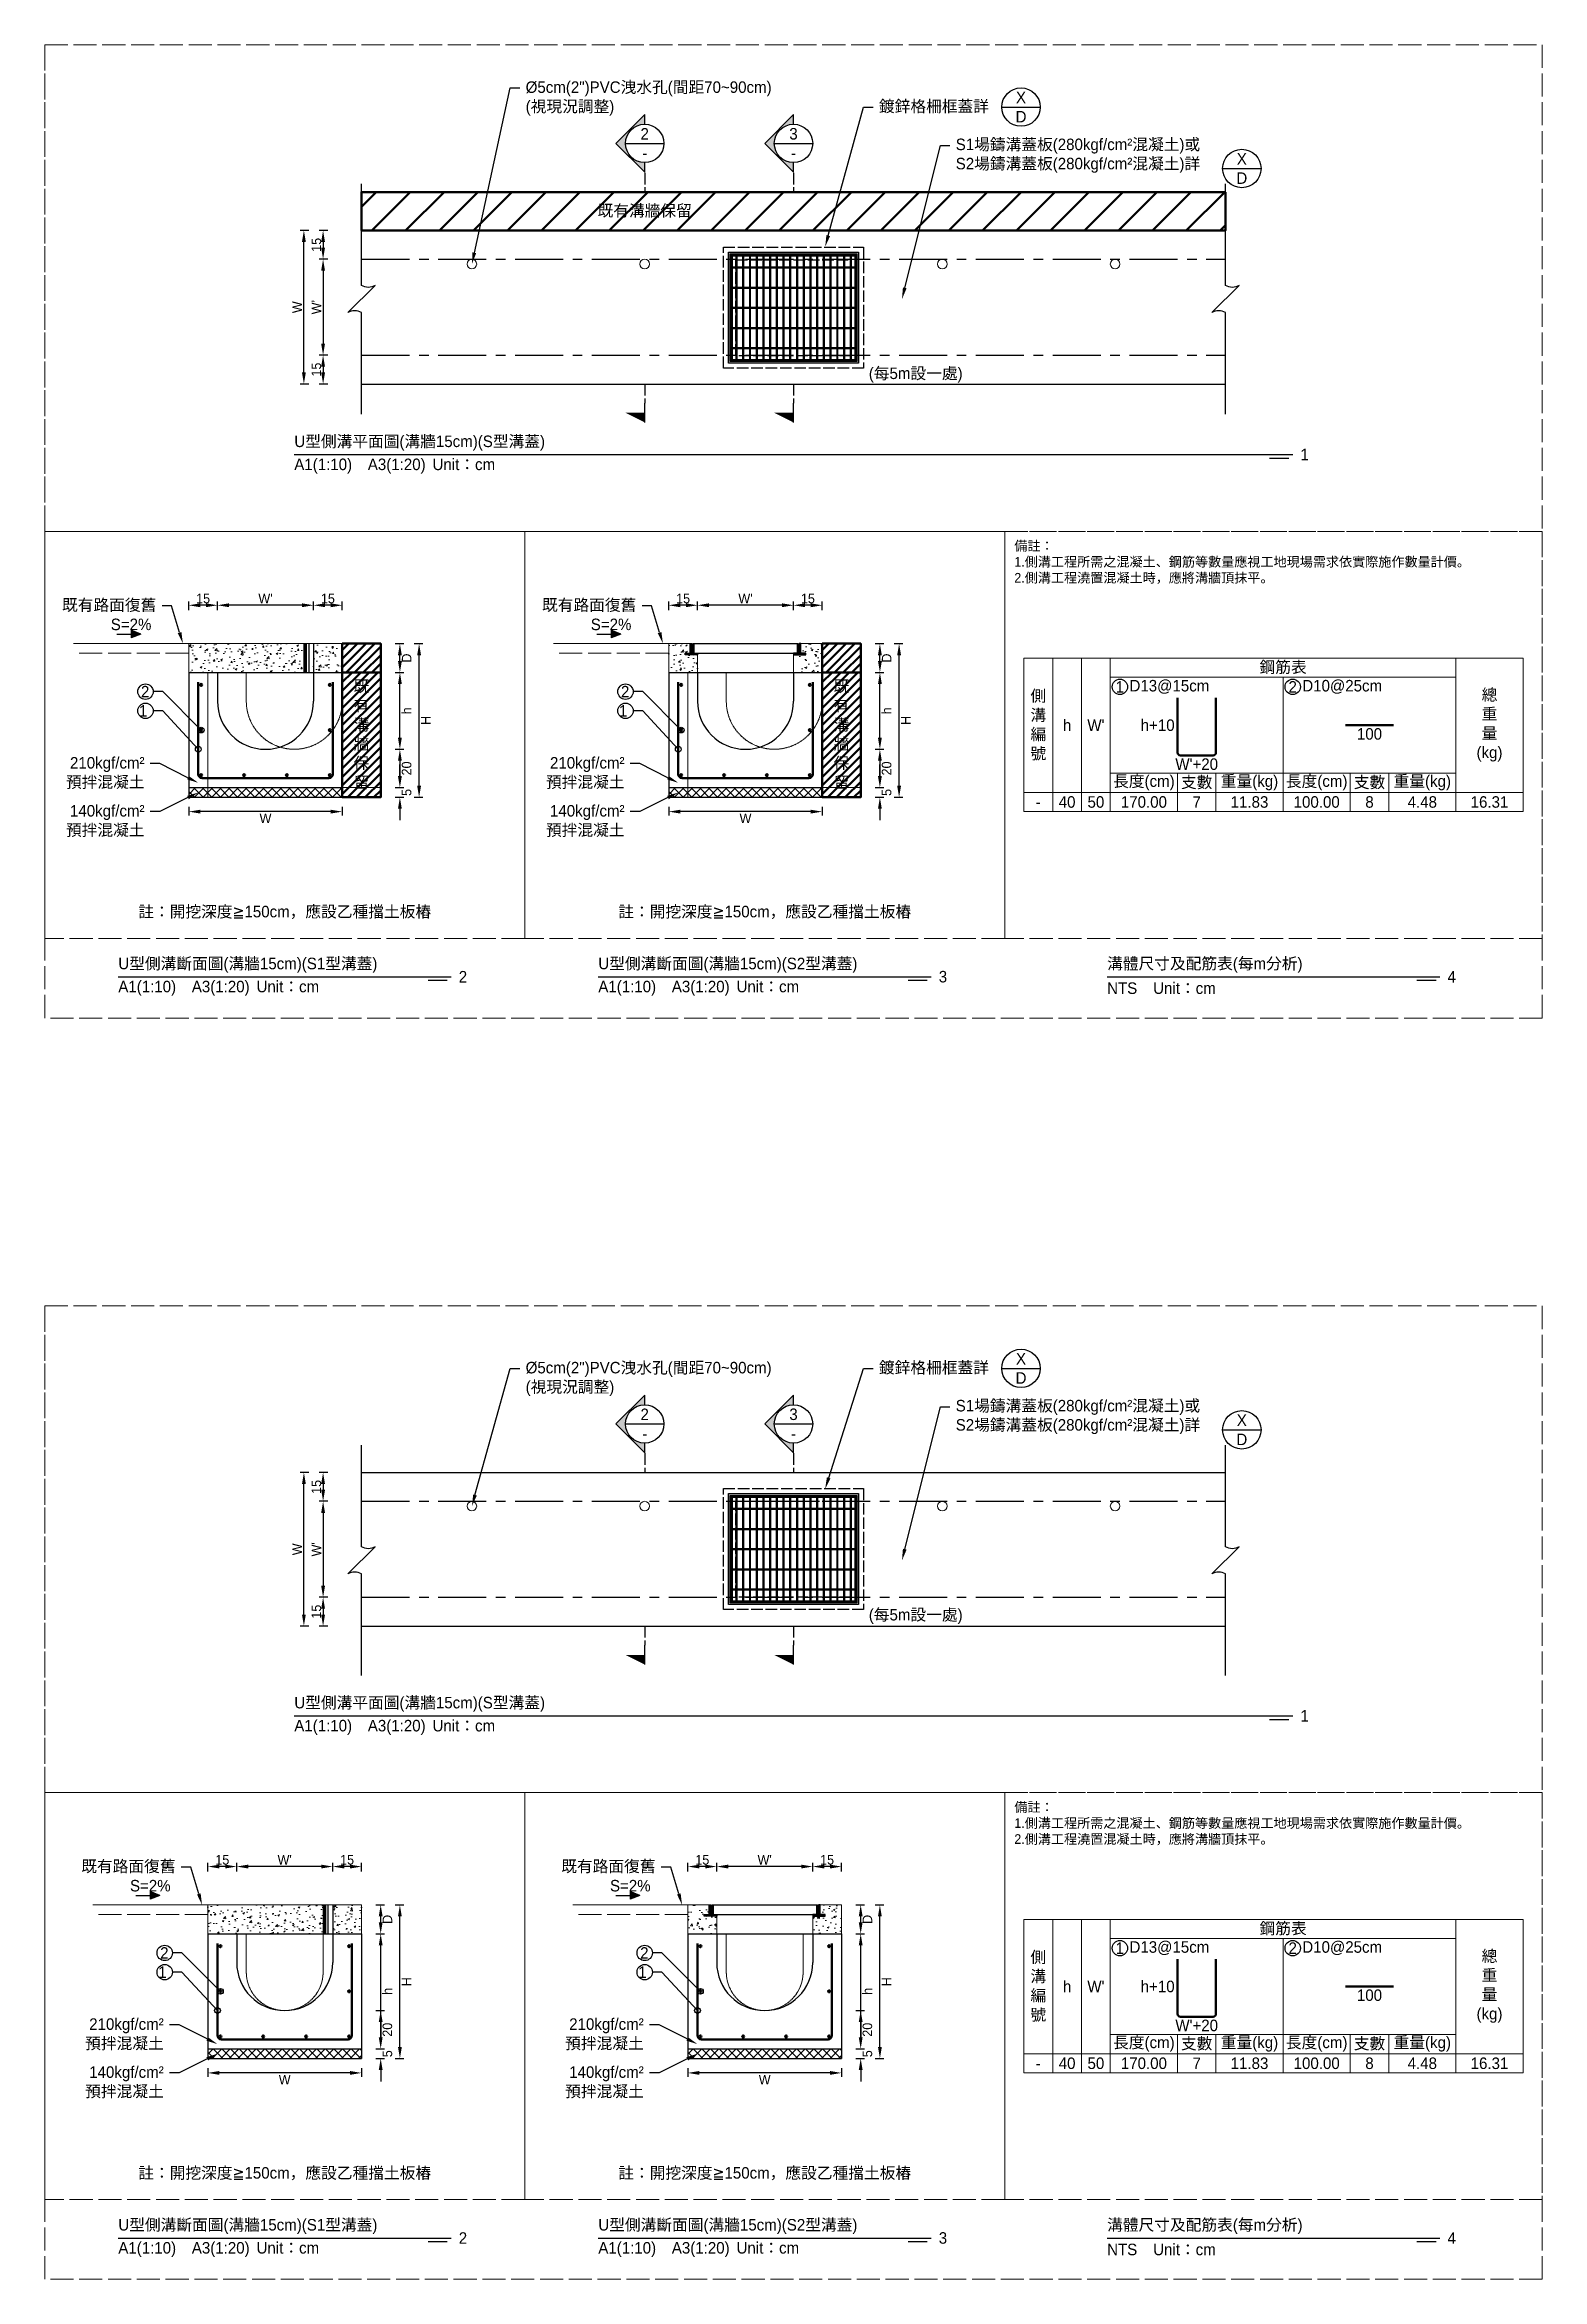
# Model space of a CAD drawing. Extents: x -8520 to 1950, y -2159 to 466.
# Drawn here: x -5580 to -4800, y -1164 to 0 of the extents above; entities that cross this region are included whole.
import ezdxf
from ezdxf import colors
from ezdxf.entities.mleader import LeaderData, LeaderLine
from ezdxf.math import Vec2, Vec3

# ---------------------------------------------------------------- set-up
doc = ezdxf.new("R2010")
doc.units = 0
doc.header["$MEASUREMENT"] = 0
for name, pattern in [('ACAD_ISO02W100', [15, 12, -3]), ('CENTERX2', [4, 2.5, -0.5, 0.5, -0.5]), ('HIDDEN', [0.375, 0.25, -0.125])]:
    doc.linetypes.add(name, pattern=pattern)
for name, color, linetype, lineweight in [('一、1.基本-圖框', 7, 'Continuous', 20), ('一、3.基本-變更', 1, 'Continuous', 50), ('二、1.繪圖-既有設施', 8, 'Continuous', 20), ('二、2.繪圖-施作項目', 181, 'Continuous', 30), ('二、3.繪圖-排水流向', 170, 'Continuous', 30), ('二、4.繪圖-設計鋪面', 40, 'Continuous', 20), ('二、5.繪圖-鋼筋', 60, 'Continuous', 50), ('二、6.繪圖-其他施作項目', 35, 'Continuous', 30)]:
    doc.layers.add(name, color=color, linetype=linetype, lineweight=lineweight)
doc.layers.add('一、4.基本-隱藏', color=9, linetype='ACAD_ISO02W100', lineweight=20, plot=False)
doc.layers.add('三、1.文字-說明文字', color=2, linetype='Continuous')
doc.layers.add('三、3.文字-註解文字', color=2, linetype='Continuous')
doc.styles.add('次圖名(詳圖)', font='MS PGothic.ttf', dxfattribs={"height": 6})
doc.styles.add('註解文字(詳圖)', font='MS PGothic.ttf', dxfattribs={"height": 5})
doc.dimstyles.new('註解文字(詳圖)', dxfattribs={"dimtxt": 6, "dimasz": 6, "dimexe": 2, "dimexo": 5, "dimgap": 1, "dimtad": 2, "dimzin": 0, "dimdsep": 46, "dimtxsty": '註解文字(詳圖)', "dimcen": 0.1, "dimclrd": 256, "dimclre": 256, "dimclrt": 256, "dimadec": 0, "dimazin": 0, "dimtfac": 1, "dimtofl": 0, "dimtmove": 0, "dimatfit": 3, "dimfxlon": 1, "dimtolj": 1, "dimtzin": 0, "dimlwd": -1, "dimlwe": -1, "dimarcsym": 1})
pattern_1 = [(45, (-6510.3608, 71.6543), (-2.65165, 2.65165), []), (45, (-6509.477, 71.6543), (-2.65165, 2.65165), []), (45, (-6508.593, 71.6543), (-2.65165, 2.65165), []), (45, (-6507.709, 71.6543), (-2.65165, 2.65165), [])]
pattern_2 = [(45, (-6510.3608, -574.9885), (-2.65165, 2.65165), []), (45, (-6509.477, -574.9885), (-2.65165, 2.65165), []), (45, (-6508.593, -574.9885), (-2.65165, 2.65165), []), (45, (-6507.709, -574.9885), (-2.65165, 2.65165), [])]

msp = doc.modelspace()

# ---------------------------------------------------------------- texts
at = {"layer": '一、1.基本-圖框', "char_height": 6, "attachment_point": 5, "style": '註解文字(詳圖)'}
for s, width, insert in [('{\\fMS PGothic|b0|i0|c128|p34;鋼筋表}', 94.24964, (-4935, -324.5)), ('側溝編號', 12.98354, (-5062.5, -354.5)), ('{\\fMS PGothic|b0|i0|c128|p34;總重量(kg)}', 6, (-4827.5, -354.5)), ('{\\fMS PGothic|b0|i0|c128|p34;h}', 12.98354, (-5047.5, -354.5)), ("{\\fMS PGothic|b0|i0|c128|p34;W}'", 22.32258, (-5032.5, -354.5)), ('{\\fMS PGothic|b0|i0|c128|p34;長度(cm)}', 35.02324, (-5007.5, -384.5)), ('{\\fMS PGothic|b0|i0|c128|p34;支數}', 19.27354, (-4980, -384.5)), ('{\\fMS PGothic|b0|i0|c128|p34;重量(kg)}', 30.27214, (-4952.5, -384.5)), ('{\\fMS PGothic|b0|i0|c128|p34;長度(cm)}', 35.02324, (-4917.5, -384.5)), ('{\\fMS PGothic|b0|i0|c128|p34;支數}', 19.27354, (-4890, -384.5)), ('{\\fMS PGothic|b0|i0|c128|p34;重量(kg)}', 30.27214, (-4862.5, -384.5)), ('{\\fMS PGothic|b0|i0|c128|p34;鋼筋表}', 94.24964, (-4935, -981.5)), ('側溝編號', 12.98354, (-5062.5, -1011.5)), ('{\\fMS PGothic|b0|i0|c128|p34;總重量(kg)}', 6, (-4827.5, -1011.5)), ('{\\fMS PGothic|b0|i0|c128|p34;h}', 12.98354, (-5047.5, -1011.5)), ("{\\fMS PGothic|b0|i0|c128|p34;W}'", 22.32258, (-5032.5, -1011.5)), ('{\\fMS PGothic|b0|i0|c128|p34;長度(cm)}', 35.02324, (-5007.5, -1041.5)), ('{\\fMS PGothic|b0|i0|c128|p34;支數}', 19.27354, (-4980, -1041.5)), ('{\\fMS PGothic|b0|i0|c128|p34;重量(kg)}', 30.27214, (-4952.5, -1041.5)), ('{\\fMS PGothic|b0|i0|c128|p34;長度(cm)}', 35.02324, (-4917.5, -1041.5)), ('{\\fMS PGothic|b0|i0|c128|p34;支數}', 19.27354, (-4890, -1041.5)), ('{\\fMS PGothic|b0|i0|c128|p34;重量(kg)}', 30.27214, (-4862.5, -1041.5))]:
    msp.add_mtext_dynamic_manual_height_columns(s, width=width, gutter_width=30, heights=[0], dxfattribs=dict(at, insert=insert))
at = {"layer": '三、1.文字-說明文字', "style": '註解文字(詳圖)'}
for s, width, insert, char_height, attachment_point in [('{\\fMS PGothic|b0|i0|c128|p34;X}', 4.41909, (-5071.5, -27.5), 6, 5), ('{\\fMS PGothic|b0|i0|c128|p34;D}', 12.5857, (-5071.5, -37.5), 6, 5), ('{\\fMS PGothic|b0|i0|c128|p34;X}', 4.41909, (-4956.5, -59.5), 6, 5), ('{\\fMS PGothic|b0|i0|c128|p34;D}', 12.5857, (-4956.5, -69.5), 6, 5), ('{\\fMS PGothic|b0|i0|c128|p34;備註：\\P1.側溝工程所需之混凝土、鋼筋等數量應視工地現場需求依實際施作數量計價。\\P2.側溝工程澆置混凝土時，應將溝牆頂抹平。}', 249.57878, (-5075, -258.5), 5, 1), ('{\\fMS PGothic|b0|i0|c128|p34;X}', 4.41909, (-5071.5, -684.5), 6, 5), ('{\\fMS PGothic|b0|i0|c128|p34;D}', 12.5857, (-5071.5, -694.5), 6, 5), ('{\\fMS PGothic|b0|i0|c128|p34;X}', 4.41909, (-4956.5, -716.5), 6, 5), ('{\\fMS PGothic|b0|i0|c128|p34;D}', 12.5857, (-4956.5, -726.5), 6, 5), ('{\\fMS PGothic|b0|i0|c128|p34;備註：\\P1.側溝工程所需之混凝土、鋼筋等數量應視工地現場需求依實際施作數量計價。\\P2.側溝工程澆置混凝土時，應將溝牆頂抹平。}', 249.57878, (-5075, -915.5), 5, 1)]:
    msp.add_mtext_dynamic_manual_height_columns(s, width=width, gutter_width=30, heights=[0], dxfattribs=dict(at, insert=insert, char_height=char_height, attachment_point=attachment_point))
at = {"layer": '三、3.文字-註解文字', "char_height": 6}
for s, width, gutter_width, insert, attachment_point, style in [('2', 6.60394, 25, (-5267.5, -46.443), 5, '註解文字(詳圖)'), ('3', 6.60394, 25, (-5190, -46.443), 5, '註解文字(詳圖)'), ('-', 6.60394, 25, (-5267.5, -56.443), 5, '註解文字(詳圖)'), ('-', 6.60394, 25, (-5190, -56.443), 5, '註解文字(詳圖)'), ('{\\fMS PGothic|b0|i0|c128|p34;既有溝牆}保留', 70.34372, 30, (-5267.5, -86.75), 5, '次圖名(詳圖)'), ('(每5m設一處)', 52.41253, 30, (-5126.354, -172.06), 5, '註解文字(詳圖)'), ('{\\fMS PGothic|b0|i0|c128|p34;U型側溝平面圖(溝牆15cm)}(S型溝蓋)', 138.66243, 15, (-5450, -207.5), 4, '次圖名(詳圖)'), ('A1(1:10)\u3000A3(1:20){\\fMS PGothic|b0|i0|c128|p34;^IUnit：cm}', 136.03259, 15, (-5450, -219.5), 4, '次圖名(詳圖)'), ('1', 3, 15, (-4926, -213.5), 4, '次圖名(詳圖)'), ('{\\fMS PGothic|b0|i0|c128|p34;既有溝牆}保留', 6, 30, (-5415, -359.5), 5, '次圖名(詳圖)'), ('{\\fMS PGothic|b0|i0|c128|p34;既有溝牆}保留', 6, 30, (-5165, -359.5), 5, '次圖名(詳圖)'), ('1', 8.38231, 30, (-5020, -334.5), 5, '註解文字(詳圖)'), ('D13@15cm', 6.06582, 30, (-5015, -334.5), 4, '註解文字(詳圖)'), ('2', 8.38231, 30, (-4930, -334.5), 5, '註解文字(詳圖)'), ('{\\fMS PGothic|b0|i0|c128|p34;D1}0{\\fMS PGothic|b0|i0|c128|p34;@}25{\\fMS PGothic|b0|i0|c128|p34;cm}', 6.06582, 30, (-4925, -334.5), 4, '註解文字(詳圖)'), ('-', 9.06048, 30, (-5062.5, -394.5), 5, '註解文字(詳圖)'), ('40', 9.06048, 30, (-5047.5, -394.5), 5, '註解文字(詳圖)'), ('5{\\fMS PGothic|b0|i0|c128|p34;0}', 9.06048, 30, (-5032.5, -394.5), 5, '註解文字(詳圖)'), ('170.00', 9.06048, 30, (-5007.5, -394.5), 5, '註解文字(詳圖)'), ('7', 9.06048, 30, (-4980, -394.5), 5, '註解文字(詳圖)'), ('11.83', 9.06048, 30, (-4952.5, -394.5), 5, '註解文字(詳圖)'), ('{\\fMS PGothic|b0|i0|c128|p34;100}.00', 9.06048, 30, (-4917.5, -394.5), 5, '註解文字(詳圖)'), ('8', 9.06048, 30, (-4890, -394.5), 5, '註解文字(詳圖)'), ('4.48', 9.06048, 30, (-4862.5, -394.5), 5, '註解文字(詳圖)'), ('16.31', 9.06048, 30, (-4827.5, -394.5), 5, '註解文字(詳圖)'), ('{\\fMS PGothic|b0|i0|c128|p34;註：開挖深度≧150cm，應設乙種擋土板樁}', 156.49231, 30, (-5455, -452), 5, '註解文字(詳圖)'), ('{\\fMS PGothic|b0|i0|c128|p34;註：開挖深度≧150cm，應設乙種擋土板樁}', 156.49231, 30, (-5205, -452), 5, '註解文字(詳圖)'), ('{\\fMS PGothic|b0|i0|c128|p34;U型側溝斷面圖(溝牆15cm)}(S1型溝蓋)', 143.40617, 15, (-5541.66, -479.5), 4, '次圖名(詳圖)'), ('{\\fMS PGothic|b0|i0|c128|p34;U型側溝斷面圖}(溝牆15cm){\\fMS PGothic|b0|i0|c128|p34;(S2型溝蓋)}', 142.18757, 15, (-5291.66, -479.5), 4, '次圖名(詳圖)'), ('{\\fMS PGothic|b0|i0|c128|p34;溝體尺寸}及{\\fMS PGothic|b0|i0|c128|p34;配筋表(每m分析)}', 144.80097, 15, (-5026.66, -479.5), 4, '次圖名(詳圖)'), ('A1(1:10)\u3000A3(1:20){\\fMS PGothic|b0|i0|c128|p34;^IUnit：cm}', 136.03259, 15, (-5541.66, -491.5), 4, '次圖名(詳圖)'), ('2', 3, 15, (-5364.34, -485.5), 4, '次圖名(詳圖)'), ('A1(1:10)\u3000A3(1:20){\\fMS PGothic|b0|i0|c128|p34;^IUnit：cm}', 136.03259, 15, (-5291.66, -491.5), 4, '次圖名(詳圖)'), ('3', 3, 15, (-5114.34, -485.5), 4, '次圖名(詳圖)'), ('NTS{\\fMS PGothic|b0|i0|c128|p34;^IUnit：cm}', 136.03259, 15, (-5026.66, -491.5), 4, '次圖名(詳圖)'), ('4', 3, 15, (-4849.34, -485.5), 4, '次圖名(詳圖)'), ('2', 6.60394, 25, (-5267.5, -713.443), 5, '註解文字(詳圖)'), ('3', 6.60394, 25, (-5190, -713.443), 5, '註解文字(詳圖)'), ('-', 6.60394, 25, (-5267.5, -723.443), 5, '註解文字(詳圖)'), ('-', 6.60394, 25, (-5190, -723.443), 5, '註解文字(詳圖)'), ('(每5m設一處)', 52.41253, 30, (-5126.354, -818.703), 5, '註解文字(詳圖)'), ('{\\fMS PGothic|b0|i0|c128|p34;U型側溝平面圖(溝牆15cm)}(S型溝蓋)', 138.66243, 15, (-5450, -864.5), 4, '次圖名(詳圖)'), ('{\\fMS PGothic|b0|i0|c128|p34;U型側溝平面圖(溝牆15cm)}(S型溝蓋)', 138.66243, 15, (-5450, -864.5), 4, '次圖名(詳圖)'), ('A1(1:10)\u3000A3(1:20){\\fMS PGothic|b0|i0|c128|p34;^IUnit：cm}', 136.03259, 15, (-5450, -876.5), 4, '次圖名(詳圖)'), ('A1(1:10)\u3000A3(1:20){\\fMS PGothic|b0|i0|c128|p34;^IUnit：cm}', 136.03259, 15, (-5450, -876.5), 4, '次圖名(詳圖)'), ('1', 3, 15, (-4926, -870.5), 4, '次圖名(詳圖)'), ('1', 3, 15, (-4926, -870.5), 4, '次圖名(詳圖)'), ('1', 8.38231, 30, (-5020, -991.5), 5, '註解文字(詳圖)'), ('D13@15cm', 6.06582, 30, (-5015, -991.5), 4, '註解文字(詳圖)'), ('2', 8.38231, 30, (-4930, -991.5), 5, '註解文字(詳圖)'), ('{\\fMS PGothic|b0|i0|c128|p34;D1}0{\\fMS PGothic|b0|i0|c128|p34;@}25{\\fMS PGothic|b0|i0|c128|p34;cm}', 6.06582, 30, (-4925, -991.5), 4, '註解文字(詳圖)'), ('-', 9.06048, 30, (-5062.5, -1051.5), 5, '註解文字(詳圖)'), ('40', 9.06048, 30, (-5047.5, -1051.5), 5, '註解文字(詳圖)'), ('5{\\fMS PGothic|b0|i0|c128|p34;0}', 9.06048, 30, (-5032.5, -1051.5), 5, '註解文字(詳圖)'), ('170.00', 9.06048, 30, (-5007.5, -1051.5), 5, '註解文字(詳圖)'), ('7', 9.06048, 30, (-4980, -1051.5), 5, '註解文字(詳圖)'), ('11.83', 9.06048, 30, (-4952.5, -1051.5), 5, '註解文字(詳圖)'), ('{\\fMS PGothic|b0|i0|c128|p34;100}.00', 9.06048, 30, (-4917.5, -1051.5), 5, '註解文字(詳圖)'), ('8', 9.06048, 30, (-4890, -1051.5), 5, '註解文字(詳圖)'), ('4.48', 9.06048, 30, (-4862.5, -1051.5), 5, '註解文字(詳圖)'), ('16.31', 9.06048, 30, (-4827.5, -1051.5), 5, '註解文字(詳圖)'), ('{\\fMS PGothic|b0|i0|c128|p34;註：開挖深度≧150cm，應設乙種擋土板樁}', 156.49231, 30, (-5455, -1109), 5, '註解文字(詳圖)'), ('{\\fMS PGothic|b0|i0|c128|p34;註：開挖深度≧150cm，應設乙種擋土板樁}', 156.49231, 30, (-5205, -1109), 5, '註解文字(詳圖)'), ('{\\fMS PGothic|b0|i0|c128|p34;U型側溝斷面圖(溝牆15cm)}(S1型溝蓋)', 141.88067, 15, (-5541.66, -1136.5), 4, '次圖名(詳圖)'), ('2', 3, 15, (-5364.34, -1142.5), 4, '次圖名(詳圖)'), ('{\\fMS PGothic|b0|i0|c128|p34;U型側溝斷面圖}(溝牆15cm){\\fMS PGothic|b0|i0|c128|p34;(S2型溝蓋)}', 142.93624, 15, (-5291.66, -1136.5), 4, '次圖名(詳圖)'), ('3', 3, 15, (-5114.34, -1142.5), 4, '次圖名(詳圖)'), ('{\\fMS PGothic|b0|i0|c128|p34;溝體尺寸}及{\\fMS PGothic|b0|i0|c128|p34;配筋表(每m分析)}', 144.80097, 15, (-5026.66, -1136.5), 4, '次圖名(詳圖)'), ('4', 3, 15, (-4849.34, -1142.5), 4, '次圖名(詳圖)'), ('A1(1:10)\u3000A3(1:20){\\fMS PGothic|b0|i0|c128|p34;^IUnit：cm}', 136.03259, 15, (-5541.66, -1148.5), 4, '次圖名(詳圖)'), ('A1(1:10)\u3000A3(1:20){\\fMS PGothic|b0|i0|c128|p34;^IUnit：cm}', 136.03259, 15, (-5291.66, -1148.5), 4, '次圖名(詳圖)'), ('NTS{\\fMS PGothic|b0|i0|c128|p34;^IUnit：cm}', 136.03259, 15, (-5026.66, -1148.5), 4, '次圖名(詳圖)')]:
    msp.add_mtext_dynamic_manual_height_columns(s, width=width, gutter_width=gutter_width, heights=[0], dxfattribs=dict(at, insert=insert, attachment_point=attachment_point, style=style))
at = {"layer": '二、3.繪圖-排水流向', "char_height": 6, "attachment_point": 5, "style": '註解文字(詳圖)'}
for insert in [(-5535, -302), (-5285, -302), (-5525, -959), (-5275, -959)]:
    msp.add_mtext_dynamic_manual_height_columns('{\\fMS PGothic|b0|i0|c128|p34;S=2%}', width=10.17412, gutter_width=30, heights=[0], dxfattribs=dict(at, insert=insert))
at = {"layer": '二、5.繪圖-鋼筋', "char_height": 6, "style": '註解文字(詳圖)'}
for s, width, insert, attachment_point in [('h+10', 8.87231, (-4991.5, -354.5), 6), ('100', 3.56631, (-4890, -356), 2), ("{\\fMS PGothic|b0|i0|c128|p34;W}'+2{\\fMS PGothic|b0|i0|c128|p34;0}", 3.56631, (-4980, -371.75), 2), ('h+10', 8.87231, (-4991.5, -1011.5), 6), ('100', 3.56631, (-4890, -1013), 2), ("{\\fMS PGothic|b0|i0|c128|p34;W}'+2{\\fMS PGothic|b0|i0|c128|p34;0}", 3.56631, (-4980, -1028.75), 2)]:
    msp.add_mtext_dynamic_manual_height_columns(s, width=width, gutter_width=30, heights=[0], dxfattribs=dict(at, insert=insert, attachment_point=attachment_point))

# ---------------------------------------------------------------- blocks, each defined once
blk = doc.blocks.new('*D188')
at = {"layer": 'Defpoints', "color": 0, "transparency": 16777216}
for p in [(-5415, -96.75), (-5435, -111.75), (-5415, -111.75)]:
    blk.add_point(p, dxfattribs=at)
at = {"layer": '三、3.文字-註解文字', "transparency": 16777216}
for p, q in [((-5432.5, -96.75), (-5437, -96.75)), ((-5435, -102.75), (-5435, -105.75)), ((-5432.5, -111.75), (-5437, -111.75))]:
    blk.add_line(p, q, dxfattribs=at)
for points in [[(-5436, -102.75), (-5434, -102.75), (-5435, -96.75)], [(-5436, -105.75), (-5434, -105.75), (-5435, -111.75)]]:
    blk.add_solid(points, dxfattribs=at)
at = {"layer": '三、3.文字-註解文字', "transparency": 16777216, "insert": (-5438.5, -104.25), "char_height": 5, "attachment_point": 5, "rotation": 90, "style": '註解文字(詳圖)'}
blk.add_mtext('\\A1;15', dxfattribs=at)
blk = doc.blocks.new('*D189')
at = {"layer": 'Defpoints', "color": 0, "transparency": 16777216}
for p in [(-5415, -111.75), (-5435, -161.75), (-5415, -161.75)]:
    blk.add_point(p, dxfattribs=at)
at = {"layer": '三、3.文字-註解文字', "transparency": 16777216}
for p, q in [((-5432.5, -111.75), (-5437, -111.75)), ((-5435, -117.75), (-5435, -155.75)), ((-5432.5, -161.75), (-5437, -161.75))]:
    blk.add_line(p, q, dxfattribs=at)
for points in [[(-5436, -117.75), (-5434, -117.75), (-5435, -111.75)], [(-5436, -155.75), (-5434, -155.75), (-5435, -161.75)]]:
    blk.add_solid(points, dxfattribs=at)
at = {"layer": '三、3.文字-註解文字', "transparency": 16777216, "insert": (-5438.5, -136.75), "char_height": 5, "attachment_point": 5, "rotation": 90, "style": '註解文字(詳圖)'}
blk.add_mtext("\\A1;W'", dxfattribs=at)
blk = doc.blocks.new('*D190')
at = {"layer": 'Defpoints', "color": 0, "transparency": 16777216}
for p in [(-5415, -161.75), (-5435, -176.75), (-5415, -176.75)]:
    blk.add_point(p, dxfattribs=at)
at = {"layer": '三、3.文字-註解文字', "transparency": 16777216}
for p, q in [((-5432.5, -161.75), (-5437, -161.75)), ((-5435, -167.75), (-5435, -170.75)), ((-5432.5, -176.75), (-5437, -176.75))]:
    blk.add_line(p, q, dxfattribs=at)
for points in [[(-5436, -167.75), (-5434, -167.75), (-5435, -161.75)], [(-5436, -170.75), (-5434, -170.75), (-5435, -176.75)]]:
    blk.add_solid(points, dxfattribs=at)
at = {"layer": '三、3.文字-註解文字', "transparency": 16777216, "insert": (-5438.5, -169.25), "char_height": 5, "attachment_point": 5, "rotation": 90, "style": '註解文字(詳圖)'}
blk.add_mtext('\\A1;15', dxfattribs=at)
blk = doc.blocks.new('*D197')
at = {"layer": 'Defpoints', "color": 0, "transparency": 16777216}
for p in [(-5415, -743.75), (-5435, -758.75), (-5415, -758.75)]:
    blk.add_point(p, dxfattribs=at)
at = {"layer": '三、3.文字-註解文字', "transparency": 16777216}
for p, q in [((-5432.5, -743.75), (-5437, -743.75)), ((-5435, -749.75), (-5435, -752.75)), ((-5432.5, -758.75), (-5437, -758.75))]:
    blk.add_line(p, q, dxfattribs=at)
for points in [[(-5436, -749.75), (-5434, -749.75), (-5435, -743.75)], [(-5436, -752.75), (-5434, -752.75), (-5435, -758.75)]]:
    blk.add_solid(points, dxfattribs=at)
at = {"layer": '三、3.文字-註解文字', "transparency": 16777216, "insert": (-5438.5, -751.25), "char_height": 5, "attachment_point": 5, "rotation": 90, "style": '註解文字(詳圖)'}
blk.add_mtext('\\A1;15', dxfattribs=at)
blk = doc.blocks.new('*D198')
at = {"layer": 'Defpoints', "color": 0, "transparency": 16777216}
for p in [(-5415, -758.75), (-5435, -808.75), (-5415, -808.75)]:
    blk.add_point(p, dxfattribs=at)
at = {"layer": '三、3.文字-註解文字', "transparency": 16777216}
for p, q in [((-5432.5, -758.75), (-5437, -758.75)), ((-5435, -764.75), (-5435, -802.75)), ((-5432.5, -808.75), (-5437, -808.75))]:
    blk.add_line(p, q, dxfattribs=at)
for points in [[(-5436, -764.75), (-5434, -764.75), (-5435, -758.75)], [(-5436, -802.75), (-5434, -802.75), (-5435, -808.75)]]:
    blk.add_solid(points, dxfattribs=at)
at = {"layer": '三、3.文字-註解文字', "transparency": 16777216, "insert": (-5438.5, -783.75), "char_height": 5, "attachment_point": 5, "rotation": 90, "style": '註解文字(詳圖)'}
blk.add_mtext("\\A1;W'", dxfattribs=at)
blk = doc.blocks.new('*D199')
at = {"layer": 'Defpoints', "color": 0, "transparency": 16777216}
for p in [(-5415, -808.75), (-5435, -823.75), (-5415, -823.75)]:
    blk.add_point(p, dxfattribs=at)
at = {"layer": '三、3.文字-註解文字', "transparency": 16777216}
for p, q in [((-5432.5, -808.75), (-5437, -808.75)), ((-5435, -814.75), (-5435, -817.75)), ((-5432.5, -823.75), (-5437, -823.75))]:
    blk.add_line(p, q, dxfattribs=at)
for points in [[(-5436, -814.75), (-5434, -814.75), (-5435, -808.75)], [(-5436, -817.75), (-5434, -817.75), (-5435, -823.75)]]:
    blk.add_solid(points, dxfattribs=at)
at = {"layer": '三、3.文字-註解文字', "transparency": 16777216, "insert": (-5438.5, -816.25), "char_height": 5, "attachment_point": 5, "rotation": 90, "style": '註解文字(詳圖)'}
blk.add_mtext('\\A1;15', dxfattribs=at)
blk = doc.blocks.new('排水流向')
at = {"layer": '二、3.繪圖-排水流向'}
h = blk.add_hatch(color=256, dxfattribs=at)
h.dxf.hatch_style = 1
h.paths.add_polyline_path([(0, 1), (0, -1), (2.5, 0)])
for points in [[(-3.75, 0), (0, 0)], [(0, 1), (0, -1)], [(2.5, 0), (0, 1)], [(2.5, 0), (0, -1)]]:
    blk.add_lwpolyline(points, dxfattribs=at)
blk = doc.blocks.new('_Small')
at = {"color": 0, "linetype": 'ByBlock', "lineweight": -2}
blk.add_circle((0, 0), 0.25, dxfattribs=at)
blk = doc.blocks.new('*D238')
at = {"layer": 'Defpoints', "color": 0, "transparency": 16777216}
for p in [(-5230, -949), (-5230, -984), (-5180, -984)]:
    blk.add_point(p, dxfattribs=at)
at = {"layer": '三、3.文字-註解文字', "transparency": 16777216}
for p, q in [((-5230, -951.5), (-5230, -947)), ((-5186, -949), (-5224, -949)), ((-5180, -951.5), (-5180, -947))]:
    blk.add_line(p, q, dxfattribs=at)
for points in [[(-5224, -948), (-5224, -950), (-5230, -949)], [(-5186, -948), (-5186, -950), (-5180, -949)]]:
    blk.add_solid(points, dxfattribs=at)
at = {"layer": '三、3.文字-註解文字', "transparency": 16777216, "insert": (-5205, -945.5), "char_height": 5, "attachment_point": 5, "style": '註解文字(詳圖)'}
blk.add_mtext("\\A1;W'", dxfattribs=at)
blk = doc.blocks.new('*D239')
at = {"layer": 'Defpoints', "color": 0, "transparency": 16777216}
for p in [(-5245, -949), (-5245, -984), (-5230, -984)]:
    blk.add_point(p, dxfattribs=at)
at = {"layer": '三、3.文字-註解文字', "transparency": 16777216}
for p, q in [((-5245, -951.5), (-5245, -947)), ((-5236, -949), (-5239, -949)), ((-5230, -951.5), (-5230, -947))]:
    blk.add_line(p, q, dxfattribs=at)
for points in [[(-5239, -948), (-5239, -950), (-5245, -949)], [(-5236, -948), (-5236, -950), (-5230, -949)]]:
    blk.add_solid(points, dxfattribs=at)
at = {"layer": '三、3.文字-註解文字', "transparency": 16777216, "insert": (-5237.5, -945.5), "char_height": 5, "attachment_point": 5, "style": '註解文字(詳圖)'}
blk.add_mtext('\\A1;15', dxfattribs=at)
blk = doc.blocks.new('*D240')
at = {"layer": 'Defpoints', "color": 0, "transparency": 16777216}
for p in [(-5180, -949), (-5180, -984), (-5165, -984)]:
    blk.add_point(p, dxfattribs=at)
at = {"layer": '三、3.文字-註解文字', "transparency": 16777216}
for p, q in [((-5180, -951.5), (-5180, -947)), ((-5171, -949), (-5174, -949)), ((-5165, -951.5), (-5165, -947))]:
    blk.add_line(p, q, dxfattribs=at)
for points in [[(-5174, -948), (-5174, -950), (-5180, -949)], [(-5171, -948), (-5171, -950), (-5165, -949)]]:
    blk.add_solid(points, dxfattribs=at)
at = {"layer": '三、3.文字-註解文字', "transparency": 16777216, "insert": (-5172.5, -945.5), "char_height": 5, "attachment_point": 5, "style": '註解文字(詳圖)'}
blk.add_mtext('\\A1;15', dxfattribs=at)
blk = doc.blocks.new('*D241')
at = {"layer": 'Defpoints', "color": 0, "transparency": 16777216}
for p in [(-5480, -949), (-5480, -984), (-5430, -984)]:
    blk.add_point(p, dxfattribs=at)
at = {"layer": '三、3.文字-註解文字', "transparency": 16777216}
for p, q in [((-5480, -951.5), (-5480, -947)), ((-5436, -949), (-5474, -949)), ((-5430, -951.5), (-5430, -947))]:
    blk.add_line(p, q, dxfattribs=at)
for points in [[(-5474, -948), (-5474, -950), (-5480, -949)], [(-5436, -948), (-5436, -950), (-5430, -949)]]:
    blk.add_solid(points, dxfattribs=at)
at = {"layer": '三、3.文字-註解文字', "transparency": 16777216, "insert": (-5455, -945.5), "char_height": 5, "attachment_point": 5, "style": '註解文字(詳圖)'}
blk.add_mtext("\\A1;W'", dxfattribs=at)
blk = doc.blocks.new('*D242')
at = {"layer": 'Defpoints', "color": 0, "transparency": 16777216}
for p in [(-5495, -949), (-5495, -984), (-5480, -984)]:
    blk.add_point(p, dxfattribs=at)
at = {"layer": '三、3.文字-註解文字', "transparency": 16777216}
for p, q in [((-5495, -951.5), (-5495, -947)), ((-5486, -949), (-5489, -949)), ((-5480, -951.5), (-5480, -947))]:
    blk.add_line(p, q, dxfattribs=at)
for points in [[(-5489, -948), (-5489, -950), (-5495, -949)], [(-5486, -948), (-5486, -950), (-5480, -949)]]:
    blk.add_solid(points, dxfattribs=at)
at = {"layer": '三、3.文字-註解文字', "transparency": 16777216, "insert": (-5487.5, -945.5), "char_height": 5, "attachment_point": 5, "style": '註解文字(詳圖)'}
blk.add_mtext('\\A1;15', dxfattribs=at)
blk = doc.blocks.new('*D243')
at = {"layer": 'Defpoints', "color": 0, "transparency": 16777216}
for p in [(-5430, -949), (-5430, -984), (-5415, -984)]:
    blk.add_point(p, dxfattribs=at)
at = {"layer": '三、3.文字-註解文字', "transparency": 16777216}
for p, q in [((-5430, -951.5), (-5430, -947)), ((-5421, -949), (-5424, -949)), ((-5415, -951.5), (-5415, -947))]:
    blk.add_line(p, q, dxfattribs=at)
for points in [[(-5424, -948), (-5424, -950), (-5430, -949)], [(-5421, -948), (-5421, -950), (-5415, -949)]]:
    blk.add_solid(points, dxfattribs=at)
at = {"layer": '三、3.文字-註解文字', "transparency": 16777216, "insert": (-5422.5, -945.5), "char_height": 5, "attachment_point": 5, "style": '註解文字(詳圖)'}
blk.add_mtext('\\A1;15', dxfattribs=at)
blk = doc.blocks.new('*D244')
at = {"layer": 'Defpoints', "color": 0, "transparency": 16777216}
for p in [(-5490, -292), (-5490, -327), (-5440, -327)]:
    blk.add_point(p, dxfattribs=at)
at = {"layer": '三、3.文字-註解文字', "transparency": 16777216}
for p, q in [((-5490, -294.5), (-5490, -290)), ((-5440, -294.5), (-5440, -290)), ((-5446, -292), (-5484, -292))]:
    blk.add_line(p, q, dxfattribs=at)
for points in [[(-5484, -291), (-5484, -293), (-5490, -292)], [(-5446, -291), (-5446, -293), (-5440, -292)]]:
    blk.add_solid(points, dxfattribs=at)
at = {"layer": '三、3.文字-註解文字', "transparency": 16777216, "insert": (-5465, -288.5), "char_height": 5, "attachment_point": 5, "style": '註解文字(詳圖)'}
blk.add_mtext("\\A1;W'", dxfattribs=at)
blk = doc.blocks.new('*D245')
at = {"layer": 'Defpoints', "color": 0, "transparency": 16777216}
for p in [(-5505, -292), (-5505, -327), (-5490, -327)]:
    blk.add_point(p, dxfattribs=at)
at = {"layer": '三、3.文字-註解文字', "transparency": 16777216}
for p, q in [((-5505, -294.5), (-5505, -290)), ((-5490, -294.5), (-5490, -290)), ((-5496, -292), (-5499, -292))]:
    blk.add_line(p, q, dxfattribs=at)
for points in [[(-5499, -291), (-5499, -293), (-5505, -292)], [(-5496, -291), (-5496, -293), (-5490, -292)]]:
    blk.add_solid(points, dxfattribs=at)
at = {"layer": '三、3.文字-註解文字', "transparency": 16777216, "insert": (-5497.5, -288.5), "char_height": 5, "attachment_point": 5, "style": '註解文字(詳圖)'}
blk.add_mtext('\\A1;15', dxfattribs=at)
blk = doc.blocks.new('*D246')
at = {"layer": 'Defpoints', "color": 0, "transparency": 16777216}
for p in [(-5440, -292), (-5440, -327), (-5425, -327)]:
    blk.add_point(p, dxfattribs=at)
at = {"layer": '三、3.文字-註解文字', "transparency": 16777216}
for p, q in [((-5440, -294.5), (-5440, -290)), ((-5425, -294.5), (-5425, -290)), ((-5431, -292), (-5434, -292))]:
    blk.add_line(p, q, dxfattribs=at)
for points in [[(-5434, -291), (-5434, -293), (-5440, -292)], [(-5431, -291), (-5431, -293), (-5425, -292)]]:
    blk.add_solid(points, dxfattribs=at)
at = {"layer": '三、3.文字-註解文字', "transparency": 16777216, "insert": (-5432.5, -288.5), "char_height": 5, "attachment_point": 5, "style": '註解文字(詳圖)'}
blk.add_mtext('\\A1;15', dxfattribs=at)
blk = doc.blocks.new('*D247')
at = {"layer": 'Defpoints', "color": 0, "transparency": 16777216}
for p in [(-5240, -292), (-5240, -327), (-5190, -327)]:
    blk.add_point(p, dxfattribs=at)
at = {"layer": '三、3.文字-註解文字', "transparency": 16777216}
for p, q in [((-5240, -294.5), (-5240, -290)), ((-5190, -294.5), (-5190, -290)), ((-5196, -292), (-5234, -292))]:
    blk.add_line(p, q, dxfattribs=at)
for points in [[(-5234, -291), (-5234, -293), (-5240, -292)], [(-5196, -291), (-5196, -293), (-5190, -292)]]:
    blk.add_solid(points, dxfattribs=at)
at = {"layer": '三、3.文字-註解文字', "transparency": 16777216, "insert": (-5215, -288.5), "char_height": 5, "attachment_point": 5, "style": '註解文字(詳圖)'}
blk.add_mtext("\\A1;W'", dxfattribs=at)
blk = doc.blocks.new('*D248')
at = {"layer": 'Defpoints', "color": 0, "transparency": 16777216}
for p in [(-5255, -292), (-5255, -327), (-5240, -327)]:
    blk.add_point(p, dxfattribs=at)
at = {"layer": '三、3.文字-註解文字', "transparency": 16777216}
for p, q in [((-5255, -294.5), (-5255, -290)), ((-5240, -294.5), (-5240, -290)), ((-5246, -292), (-5249, -292))]:
    blk.add_line(p, q, dxfattribs=at)
for points in [[(-5249, -291), (-5249, -293), (-5255, -292)], [(-5246, -291), (-5246, -293), (-5240, -292)]]:
    blk.add_solid(points, dxfattribs=at)
at = {"layer": '三、3.文字-註解文字', "transparency": 16777216, "insert": (-5247.5, -288.5), "char_height": 5, "attachment_point": 5, "style": '註解文字(詳圖)'}
blk.add_mtext('\\A1;15', dxfattribs=at)
blk = doc.blocks.new('*D249')
at = {"layer": 'Defpoints', "color": 0, "transparency": 16777216}
for p in [(-5190, -292), (-5190, -327), (-5175, -327)]:
    blk.add_point(p, dxfattribs=at)
at = {"layer": '三、3.文字-註解文字', "transparency": 16777216}
for p, q in [((-5190, -294.5), (-5190, -290)), ((-5175, -294.5), (-5175, -290)), ((-5181, -292), (-5184, -292))]:
    blk.add_line(p, q, dxfattribs=at)
for points in [[(-5184, -291), (-5184, -293), (-5190, -292)], [(-5181, -291), (-5181, -293), (-5175, -292)]]:
    blk.add_solid(points, dxfattribs=at)
at = {"layer": '三、3.文字-註解文字', "transparency": 16777216, "insert": (-5182.5, -288.5), "char_height": 5, "attachment_point": 5, "style": '註解文字(詳圖)'}
blk.add_mtext('\\A1;15', dxfattribs=at)
blk = doc.blocks.new('*D254')
at = {"layer": 'Defpoints', "color": 0, "transparency": 16777216}
for p in [(-5245, -1049), (-5245, -1056.5), (-5165, -1049)]:
    blk.add_point(p, dxfattribs=at)
at = {"layer": '三、3.文字-註解文字', "transparency": 16777216}
for p, q in [((-5245, -1054), (-5245, -1058.5)), ((-5171, -1056.5), (-5239, -1056.5)), ((-5165, -1054), (-5165, -1058.5))]:
    blk.add_line(p, q, dxfattribs=at)
for points in [[(-5239, -1055.5), (-5239, -1057.5), (-5245, -1056.5)], [(-5171, -1055.5), (-5171, -1057.5), (-5165, -1056.5)]]:
    blk.add_solid(points, dxfattribs=at)
at = {"layer": '三、3.文字-註解文字', "transparency": 16777216, "insert": (-5205, -1060), "char_height": 5, "attachment_point": 5, "style": '註解文字(詳圖)'}
blk.add_mtext('\\A1;W', dxfattribs=at)
blk = doc.blocks.new('*D255')
at = {"layer": 'Defpoints', "color": 0, "transparency": 16777216}
for p in [(-5495, -1049), (-5495, -1056.5), (-5415, -1049)]:
    blk.add_point(p, dxfattribs=at)
at = {"layer": '三、3.文字-註解文字', "transparency": 16777216}
for p, q in [((-5495, -1054), (-5495, -1058.5)), ((-5421, -1056.5), (-5489, -1056.5)), ((-5415, -1054), (-5415, -1058.5))]:
    blk.add_line(p, q, dxfattribs=at)
for points in [[(-5489, -1055.5), (-5489, -1057.5), (-5495, -1056.5)], [(-5421, -1055.5), (-5421, -1057.5), (-5415, -1056.5)]]:
    blk.add_solid(points, dxfattribs=at)
at = {"layer": '三、3.文字-註解文字', "transparency": 16777216, "insert": (-5455, -1060), "char_height": 5, "attachment_point": 5, "style": '註解文字(詳圖)'}
blk.add_mtext('\\A1;W', dxfattribs=at)
blk = doc.blocks.new('*D256')
at = {"layer": 'Defpoints', "color": 0, "transparency": 16777216}
for p in [(-5505, -392), (-5425, -392), (-5505, -399.5)]:
    blk.add_point(p, dxfattribs=at)
at = {"layer": '三、3.文字-註解文字', "transparency": 16777216}
for p, q in [((-5505, -397), (-5505, -401.5)), ((-5431, -399.5), (-5499, -399.5)), ((-5425, -397), (-5425, -401.5))]:
    blk.add_line(p, q, dxfattribs=at)
for points in [[(-5499, -398.5), (-5499, -400.5), (-5505, -399.5)], [(-5431, -398.5), (-5431, -400.5), (-5425, -399.5)]]:
    blk.add_solid(points, dxfattribs=at)
at = {"layer": '三、3.文字-註解文字', "transparency": 16777216, "insert": (-5465, -403), "char_height": 5, "attachment_point": 5, "style": '註解文字(詳圖)'}
blk.add_mtext('\\A1;W', dxfattribs=at)
blk = doc.blocks.new('*D257')
at = {"layer": 'Defpoints', "color": 0, "transparency": 16777216}
for p in [(-5255, -392), (-5175, -392), (-5255, -399.5)]:
    blk.add_point(p, dxfattribs=at)
at = {"layer": '三、3.文字-註解文字', "transparency": 16777216}
for p, q in [((-5255, -397), (-5255, -401.5)), ((-5181, -399.5), (-5249, -399.5)), ((-5175, -397), (-5175, -401.5))]:
    blk.add_line(p, q, dxfattribs=at)
for points in [[(-5249, -398.5), (-5249, -400.5), (-5255, -399.5)], [(-5181, -398.5), (-5181, -400.5), (-5175, -399.5)]]:
    blk.add_solid(points, dxfattribs=at)
at = {"layer": '三、3.文字-註解文字', "transparency": 16777216, "insert": (-5215, -403), "char_height": 5, "attachment_point": 5, "style": '註解文字(詳圖)'}
blk.add_mtext('\\A1;W', dxfattribs=at)
blk = doc.blocks.new('*D278')
at = {"layer": 'Defpoints', "color": 0, "transparency": 16777216}
for p in [(-5205, -984), (-5155, -984), (-5205, -1044)]:
    blk.add_point(p, dxfattribs=at)
at = {"layer": '三、3.文字-註解文字', "transparency": 16777216}
for p, q in [((-5157.5, -984), (-5153, -984)), ((-5155, -1038), (-5155, -990)), ((-5157.5, -1044), (-5153, -1044))]:
    blk.add_line(p, q, dxfattribs=at)
for points in [[(-5156, -990), (-5154, -990), (-5155, -984)], [(-5156, -1038), (-5154, -1038), (-5155, -1044)]]:
    blk.add_solid(points, dxfattribs=at)
at = {"layer": '三、3.文字-註解文字', "transparency": 16777216, "insert": (-5151.5, -1014), "char_height": 5, "attachment_point": 5, "rotation": 90, "style": '註解文字(詳圖)'}
blk.add_mtext('\\A1;h', dxfattribs=at)
blk = doc.blocks.new('*D279')
at = {"layer": 'Defpoints', "color": 0, "transparency": 16777216}
for p in [(-5205, -1024), (-5205, -1044), (-5155, -1044)]:
    blk.add_point(p, dxfattribs=at)
at = {"layer": '三、3.文字-註解文字', "transparency": 16777216}
for p, q in [((-5157.5, -1024), (-5153, -1024)), ((-5155, -1030), (-5155, -1038)), ((-5157.5, -1044), (-5153, -1044))]:
    blk.add_line(p, q, dxfattribs=at)
for points in [[(-5156, -1030), (-5154, -1030), (-5155, -1024)], [(-5156, -1038), (-5154, -1038), (-5155, -1044)]]:
    blk.add_solid(points, dxfattribs=at)
at = {"layer": '三、3.文字-註解文字', "transparency": 16777216, "insert": (-5151.5, -1034), "char_height": 5, "attachment_point": 5, "rotation": 90, "style": '註解文字(詳圖)'}
blk.add_mtext('\\A1;20', dxfattribs=at)
blk = doc.blocks.new('*D280')
at = {"layer": 'Defpoints', "color": 0, "transparency": 16777216}
for p in [(-5205, -1044), (-5205, -1049), (-5155, -1049)]:
    blk.add_point(p, dxfattribs=at)
at = {"layer": '三、3.文字-註解文字', "transparency": 16777216}
for p, q in [((-5155, -1038), (-5155, -1032)), ((-5157.5, -1044), (-5153, -1044)), ((-5157.5, -1049), (-5153, -1049)), ((-5155, -1055), (-5155, -1061))]:
    blk.add_line(p, q, dxfattribs=at)
for points in [[(-5156, -1038), (-5154, -1038), (-5155, -1044)], [(-5156, -1055), (-5154, -1055), (-5155, -1049)]]:
    blk.add_solid(points, dxfattribs=at)
at = {"layer": '三、3.文字-註解文字', "transparency": 16777216, "insert": (-5151.5, -1046.5), "char_height": 5, "attachment_point": 5, "rotation": 90, "style": '註解文字(詳圖)'}
blk.add_mtext('\\A1;5', dxfattribs=at)
blk = doc.blocks.new('*D281')
at = {"layer": 'Defpoints', "color": 0, "transparency": 16777216}
for p in [(-5165, -969), (-5155, -969), (-5165, -984)]:
    blk.add_point(p, dxfattribs=at)
at = {"layer": '三、3.文字-註解文字', "transparency": 16777216}
for p, q in [((-5157.5, -969), (-5153, -969)), ((-5155, -978), (-5155, -975)), ((-5157.5, -984), (-5153, -984))]:
    blk.add_line(p, q, dxfattribs=at)
for points in [[(-5156, -975), (-5154, -975), (-5155, -969)], [(-5156, -978), (-5154, -978), (-5155, -984)]]:
    blk.add_solid(points, dxfattribs=at)
at = {"layer": '三、3.文字-註解文字', "transparency": 16777216, "insert": (-5151.5, -976.5), "char_height": 5, "attachment_point": 5, "rotation": 90, "style": '註解文字(詳圖)'}
blk.add_mtext('\\A1;D', dxfattribs=at)
blk = doc.blocks.new('*D282')
at = {"layer": 'Defpoints', "color": 0, "transparency": 16777216}
for p in [(-5165, -969), (-5145, -969), (-5165, -1049)]:
    blk.add_point(p, dxfattribs=at)
at = {"layer": '三、3.文字-註解文字', "transparency": 16777216}
for p, q in [((-5147.5, -969), (-5143, -969)), ((-5145, -1043), (-5145, -975)), ((-5147.5, -1049), (-5143, -1049))]:
    blk.add_line(p, q, dxfattribs=at)
for points in [[(-5146, -975), (-5144, -975), (-5145, -969)], [(-5146, -1043), (-5144, -1043), (-5145, -1049)]]:
    blk.add_solid(points, dxfattribs=at)
at = {"layer": '三、3.文字-註解文字', "transparency": 16777216, "insert": (-5141.5, -1009), "char_height": 5, "attachment_point": 5, "rotation": 90, "style": '註解文字(詳圖)'}
blk.add_mtext('\\A1;H', dxfattribs=at)
blk = doc.blocks.new('*D283')
at = {"layer": 'Defpoints', "color": 0, "transparency": 16777216}
for p in [(-5215, -327), (-5145, -327), (-5215, -367)]:
    blk.add_point(p, dxfattribs=at)
at = {"layer": '三、3.文字-註解文字', "transparency": 16777216}
for p, q in [((-5147.5, -327), (-5143, -327)), ((-5145, -361), (-5145, -333)), ((-5147.5, -367), (-5143, -367))]:
    blk.add_line(p, q, dxfattribs=at)
for points in [[(-5146, -333), (-5144, -333), (-5145, -327)], [(-5146, -361), (-5144, -361), (-5145, -367)]]:
    blk.add_solid(points, dxfattribs=at)
at = {"layer": '三、3.文字-註解文字', "transparency": 16777216, "insert": (-5141.5, -347), "char_height": 5, "attachment_point": 5, "rotation": 90, "style": '註解文字(詳圖)'}
blk.add_mtext('\\A1;h', dxfattribs=at)
blk = doc.blocks.new('*D284')
at = {"layer": 'Defpoints', "color": 0, "transparency": 16777216}
for p in [(-5215, -367), (-5215, -387), (-5145, -387)]:
    blk.add_point(p, dxfattribs=at)
at = {"layer": '三、3.文字-註解文字', "transparency": 16777216}
for p, q in [((-5147.5, -367), (-5143, -367)), ((-5145, -373), (-5145, -381)), ((-5147.5, -387), (-5143, -387))]:
    blk.add_line(p, q, dxfattribs=at)
for points in [[(-5146, -373), (-5144, -373), (-5145, -367)], [(-5146, -381), (-5144, -381), (-5145, -387)]]:
    blk.add_solid(points, dxfattribs=at)
at = {"layer": '三、3.文字-註解文字', "transparency": 16777216, "insert": (-5141.5, -377), "char_height": 5, "attachment_point": 5, "rotation": 90, "style": '註解文字(詳圖)'}
blk.add_mtext('\\A1;20', dxfattribs=at)
blk = doc.blocks.new('*D285')
at = {"layer": 'Defpoints', "color": 0, "transparency": 16777216}
for p in [(-5215, -387), (-5215, -392), (-5145, -392)]:
    blk.add_point(p, dxfattribs=at)
at = {"layer": '三、3.文字-註解文字', "transparency": 16777216}
for p, q in [((-5145, -381), (-5145, -375)), ((-5147.5, -387), (-5143, -387)), ((-5147.5, -392), (-5143, -392)), ((-5145, -398), (-5145, -404))]:
    blk.add_line(p, q, dxfattribs=at)
for points in [[(-5146, -381), (-5144, -381), (-5145, -387)], [(-5146, -398), (-5144, -398), (-5145, -392)]]:
    blk.add_solid(points, dxfattribs=at)
at = {"layer": '三、3.文字-註解文字', "transparency": 16777216, "insert": (-5141.5, -389.5), "char_height": 5, "attachment_point": 5, "rotation": 90, "style": '註解文字(詳圖)'}
blk.add_mtext('\\A1;5', dxfattribs=at)
blk = doc.blocks.new('*D286')
at = {"layer": 'Defpoints', "color": 0, "transparency": 16777216}
for p in [(-5155, -312), (-5145, -312), (-5155, -327)]:
    blk.add_point(p, dxfattribs=at)
at = {"layer": '三、3.文字-註解文字', "transparency": 16777216}
for p, q in [((-5147.5, -312), (-5143, -312)), ((-5145, -321), (-5145, -318)), ((-5147.5, -327), (-5143, -327))]:
    blk.add_line(p, q, dxfattribs=at)
for points in [[(-5146, -318), (-5144, -318), (-5145, -312)], [(-5146, -321), (-5144, -321), (-5145, -327)]]:
    blk.add_solid(points, dxfattribs=at)
at = {"layer": '三、3.文字-註解文字', "transparency": 16777216, "insert": (-5141.5, -319.5), "char_height": 5, "attachment_point": 5, "rotation": 90, "style": '註解文字(詳圖)'}
blk.add_mtext('\\A1;D', dxfattribs=at)
blk = doc.blocks.new('*D287')
at = {"layer": 'Defpoints', "color": 0, "transparency": 16777216}
for p in [(-5155, -312), (-5135, -312), (-5155, -392)]:
    blk.add_point(p, dxfattribs=at)
at = {"layer": '三、3.文字-註解文字', "transparency": 16777216}
for p, q in [((-5137.5, -312), (-5133, -312)), ((-5135, -386), (-5135, -318)), ((-5137.5, -392), (-5133, -392))]:
    blk.add_line(p, q, dxfattribs=at)
for points in [[(-5136, -318), (-5134, -318), (-5135, -312)], [(-5136, -386), (-5134, -386), (-5135, -392)]]:
    blk.add_solid(points, dxfattribs=at)
at = {"layer": '三、3.文字-註解文字', "transparency": 16777216, "insert": (-5131.5, -352), "char_height": 5, "attachment_point": 5, "rotation": 90, "style": '註解文字(詳圖)'}
blk.add_mtext('\\A1;H', dxfattribs=at)
blk = doc.blocks.new('*D298')
at = {"layer": 'Defpoints', "color": 0, "transparency": 16777216}
for p in [(-5465, -327), (-5395, -327), (-5465, -367)]:
    blk.add_point(p, dxfattribs=at)
at = {"layer": '三、3.文字-註解文字', "transparency": 16777216}
for p, q in [((-5397.5, -327), (-5393, -327)), ((-5395, -361), (-5395, -333)), ((-5397.5, -367), (-5393, -367))]:
    blk.add_line(p, q, dxfattribs=at)
for points in [[(-5396, -333), (-5394, -333), (-5395, -327)], [(-5396, -361), (-5394, -361), (-5395, -367)]]:
    blk.add_solid(points, dxfattribs=at)
at = {"layer": '三、3.文字-註解文字', "transparency": 16777216, "insert": (-5391.5, -347), "char_height": 5, "attachment_point": 5, "rotation": 90, "style": '註解文字(詳圖)'}
blk.add_mtext('\\A1;h', dxfattribs=at)
blk = doc.blocks.new('*D299')
at = {"layer": 'Defpoints', "color": 0, "transparency": 16777216}
for p in [(-5465, -367), (-5465, -387), (-5395, -387)]:
    blk.add_point(p, dxfattribs=at)
at = {"layer": '三、3.文字-註解文字', "transparency": 16777216}
for p, q in [((-5397.5, -367), (-5393, -367)), ((-5395, -373), (-5395, -381)), ((-5397.5, -387), (-5393, -387))]:
    blk.add_line(p, q, dxfattribs=at)
for points in [[(-5396, -373), (-5394, -373), (-5395, -367)], [(-5396, -381), (-5394, -381), (-5395, -387)]]:
    blk.add_solid(points, dxfattribs=at)
at = {"layer": '三、3.文字-註解文字', "transparency": 16777216, "insert": (-5391.5, -377), "char_height": 5, "attachment_point": 5, "rotation": 90, "style": '註解文字(詳圖)'}
blk.add_mtext('\\A1;20', dxfattribs=at)
blk = doc.blocks.new('*D300')
at = {"layer": 'Defpoints', "color": 0, "transparency": 16777216}
for p in [(-5465, -387), (-5465, -392), (-5395, -392)]:
    blk.add_point(p, dxfattribs=at)
at = {"layer": '三、3.文字-註解文字', "transparency": 16777216}
for p, q in [((-5395, -381), (-5395, -375)), ((-5397.5, -387), (-5393, -387)), ((-5397.5, -392), (-5393, -392)), ((-5395, -398), (-5395, -404))]:
    blk.add_line(p, q, dxfattribs=at)
for points in [[(-5396, -381), (-5394, -381), (-5395, -387)], [(-5396, -398), (-5394, -398), (-5395, -392)]]:
    blk.add_solid(points, dxfattribs=at)
at = {"layer": '三、3.文字-註解文字', "transparency": 16777216, "insert": (-5391.5, -389.5), "char_height": 5, "attachment_point": 5, "rotation": 90, "style": '註解文字(詳圖)'}
blk.add_mtext('\\A1;5', dxfattribs=at)
blk = doc.blocks.new('*D301')
at = {"layer": 'Defpoints', "color": 0, "transparency": 16777216}
for p in [(-5405, -312), (-5395, -312), (-5405, -327)]:
    blk.add_point(p, dxfattribs=at)
at = {"layer": '三、3.文字-註解文字', "transparency": 16777216}
for p, q in [((-5397.5, -312), (-5393, -312)), ((-5395, -321), (-5395, -318)), ((-5397.5, -327), (-5393, -327))]:
    blk.add_line(p, q, dxfattribs=at)
for points in [[(-5396, -318), (-5394, -318), (-5395, -312)], [(-5396, -321), (-5394, -321), (-5395, -327)]]:
    blk.add_solid(points, dxfattribs=at)
at = {"layer": '三、3.文字-註解文字', "transparency": 16777216, "insert": (-5391.5, -319.5), "char_height": 5, "attachment_point": 5, "rotation": 90, "style": '註解文字(詳圖)'}
blk.add_mtext('\\A1;D', dxfattribs=at)
blk = doc.blocks.new('*D302')
at = {"layer": 'Defpoints', "color": 0, "transparency": 16777216}
for p in [(-5405, -312), (-5385, -312), (-5405, -392)]:
    blk.add_point(p, dxfattribs=at)
at = {"layer": '三、3.文字-註解文字', "transparency": 16777216}
for p, q in [((-5387.5, -312), (-5383, -312)), ((-5385, -386), (-5385, -318)), ((-5387.5, -392), (-5383, -392))]:
    blk.add_line(p, q, dxfattribs=at)
for points in [[(-5386, -318), (-5384, -318), (-5385, -312)], [(-5386, -386), (-5384, -386), (-5385, -392)]]:
    blk.add_solid(points, dxfattribs=at)
at = {"layer": '三、3.文字-註解文字', "transparency": 16777216, "insert": (-5381.5, -352), "char_height": 5, "attachment_point": 5, "rotation": 90, "style": '註解文字(詳圖)'}
blk.add_mtext('\\A1;H', dxfattribs=at)
blk = doc.blocks.new('*D303')
at = {"layer": 'Defpoints', "color": 0, "transparency": 16777216}
for p in [(-5455, -984), (-5405, -984), (-5455, -1044)]:
    blk.add_point(p, dxfattribs=at)
at = {"layer": '三、3.文字-註解文字', "transparency": 16777216}
for p, q in [((-5407.5, -984), (-5403, -984)), ((-5405, -1038), (-5405, -990)), ((-5407.5, -1044), (-5403, -1044))]:
    blk.add_line(p, q, dxfattribs=at)
for points in [[(-5406, -990), (-5404, -990), (-5405, -984)], [(-5406, -1038), (-5404, -1038), (-5405, -1044)]]:
    blk.add_solid(points, dxfattribs=at)
at = {"layer": '三、3.文字-註解文字', "transparency": 16777216, "insert": (-5401.5, -1014), "char_height": 5, "attachment_point": 5, "rotation": 90, "style": '註解文字(詳圖)'}
blk.add_mtext('\\A1;h', dxfattribs=at)
blk = doc.blocks.new('*D304')
at = {"layer": 'Defpoints', "color": 0, "transparency": 16777216}
for p in [(-5455, -1024), (-5455, -1044), (-5405, -1044)]:
    blk.add_point(p, dxfattribs=at)
at = {"layer": '三、3.文字-註解文字', "transparency": 16777216}
for p, q in [((-5407.5, -1024), (-5403, -1024)), ((-5405, -1030), (-5405, -1038)), ((-5407.5, -1044), (-5403, -1044))]:
    blk.add_line(p, q, dxfattribs=at)
for points in [[(-5406, -1030), (-5404, -1030), (-5405, -1024)], [(-5406, -1038), (-5404, -1038), (-5405, -1044)]]:
    blk.add_solid(points, dxfattribs=at)
at = {"layer": '三、3.文字-註解文字', "transparency": 16777216, "insert": (-5401.5, -1034), "char_height": 5, "attachment_point": 5, "rotation": 90, "style": '註解文字(詳圖)'}
blk.add_mtext('\\A1;20', dxfattribs=at)
blk = doc.blocks.new('*D305')
at = {"layer": 'Defpoints', "color": 0, "transparency": 16777216}
for p in [(-5455, -1044), (-5455, -1049), (-5405, -1049)]:
    blk.add_point(p, dxfattribs=at)
at = {"layer": '三、3.文字-註解文字', "transparency": 16777216}
for p, q in [((-5405, -1038), (-5405, -1032)), ((-5407.5, -1044), (-5403, -1044)), ((-5407.5, -1049), (-5403, -1049)), ((-5405, -1055), (-5405, -1061))]:
    blk.add_line(p, q, dxfattribs=at)
for points in [[(-5406, -1038), (-5404, -1038), (-5405, -1044)], [(-5406, -1055), (-5404, -1055), (-5405, -1049)]]:
    blk.add_solid(points, dxfattribs=at)
at = {"layer": '三、3.文字-註解文字', "transparency": 16777216, "insert": (-5401.5, -1046.5), "char_height": 5, "attachment_point": 5, "rotation": 90, "style": '註解文字(詳圖)'}
blk.add_mtext('\\A1;5', dxfattribs=at)
blk = doc.blocks.new('*D306')
at = {"layer": 'Defpoints', "color": 0, "transparency": 16777216}
for p in [(-5415, -969), (-5405, -969), (-5415, -984)]:
    blk.add_point(p, dxfattribs=at)
at = {"layer": '三、3.文字-註解文字', "transparency": 16777216}
for p, q in [((-5407.5, -969), (-5403, -969)), ((-5405, -978), (-5405, -975)), ((-5407.5, -984), (-5403, -984))]:
    blk.add_line(p, q, dxfattribs=at)
for points in [[(-5406, -975), (-5404, -975), (-5405, -969)], [(-5406, -978), (-5404, -978), (-5405, -984)]]:
    blk.add_solid(points, dxfattribs=at)
at = {"layer": '三、3.文字-註解文字', "transparency": 16777216, "insert": (-5401.5, -976.5), "char_height": 5, "attachment_point": 5, "rotation": 90, "style": '註解文字(詳圖)'}
blk.add_mtext('\\A1;D', dxfattribs=at)
blk = doc.blocks.new('*D307')
at = {"layer": 'Defpoints', "color": 0, "transparency": 16777216}
for p in [(-5415, -969), (-5395, -969), (-5415, -1049)]:
    blk.add_point(p, dxfattribs=at)
at = {"layer": '三、3.文字-註解文字', "transparency": 16777216}
for p, q in [((-5397.5, -969), (-5393, -969)), ((-5395, -1043), (-5395, -975)), ((-5397.5, -1049), (-5393, -1049))]:
    blk.add_line(p, q, dxfattribs=at)
for points in [[(-5396, -975), (-5394, -975), (-5395, -969)], [(-5396, -1043), (-5394, -1043), (-5395, -1049)]]:
    blk.add_solid(points, dxfattribs=at)
at = {"layer": '三、3.文字-註解文字', "transparency": 16777216, "insert": (-5391.5, -1009), "char_height": 5, "attachment_point": 5, "rotation": 90, "style": '註解文字(詳圖)'}
blk.add_mtext('\\A1;H', dxfattribs=at)
blk = doc.blocks.new('*D379')
at = {"layer": 'Defpoints', "color": 0, "transparency": 16777216}
for p in [(-5445, -743.75), (-5415, -743.75), (-5415, -823.75)]:
    blk.add_point(p, dxfattribs=at)
at = {"layer": '三、3.文字-註解文字', "transparency": 16777216}
for p, q in [((-5442.5, -743.75), (-5447, -743.75)), ((-5445, -817.75), (-5445, -749.75)), ((-5442.5, -823.75), (-5447, -823.75))]:
    blk.add_line(p, q, dxfattribs=at)
for points in [[(-5446, -749.75), (-5444, -749.75), (-5445, -743.75)], [(-5446, -817.75), (-5444, -817.75), (-5445, -823.75)]]:
    blk.add_solid(points, dxfattribs=at)
at = {"layer": '三、3.文字-註解文字', "transparency": 16777216, "insert": (-5448.5, -783.75), "char_height": 5, "attachment_point": 5, "rotation": 90, "style": '註解文字(詳圖)'}
blk.add_mtext('\\A1;W', dxfattribs=at)
blk = doc.blocks.new('*D388')
at = {"layer": 'Defpoints', "color": 0, "transparency": 16777216}
for p in [(-5445, -96.75), (-5415, -96.75), (-5415, -176.75)]:
    blk.add_point(p, dxfattribs=at)
at = {"layer": '三、3.文字-註解文字', "transparency": 16777216}
for p, q in [((-5442.5, -96.75), (-5447, -96.75)), ((-5445, -170.75), (-5445, -102.75)), ((-5442.5, -176.75), (-5447, -176.75))]:
    blk.add_line(p, q, dxfattribs=at)
for points in [[(-5446, -102.75), (-5444, -102.75), (-5445, -96.75)], [(-5446, -170.75), (-5444, -170.75), (-5445, -176.75)]]:
    blk.add_solid(points, dxfattribs=at)
at = {"layer": '三、3.文字-註解文字', "transparency": 16777216, "insert": (-5448.5, -136.75), "char_height": 5, "attachment_point": 5, "rotation": 90, "style": '註解文字(詳圖)'}
blk.add_mtext('\\A1;W', dxfattribs=at)

# ---------------------------------------------------------------- dimensions: what is measured, and where the dimension line sits
at = {"layer": '三、3.文字-註解文字'}
for base, p1, p2, text, picture, middle in [((-5445, -96.75), (-5415, -176.75), (-5415, -96.75), 'W', '*D388', (-5448.5, -136.75)), ((-5435, -111.75), (-5415, -96.75), (-5415, -111.75), '15', '*D188', (-5438.5, -104.25)), ((-5435, -161.75), (-5415, -111.75), (-5415, -161.75), "W'", '*D189', (-5438.5, -136.75)), ((-5435, -176.75), (-5415, -161.75), (-5415, -176.75), '15', '*D190', (-5438.5, -169.25)), ((-5395, -312), (-5405, -327), (-5405, -312), 'D', '*D301', (-5391.5, -319.5)), ((-5385, -312), (-5405, -392), (-5405, -312), 'H', '*D302', (-5381.5, -352)), ((-5145, -312), (-5155, -327), (-5155, -312), 'D', '*D286', (-5141.5, -319.5)), ((-5135, -312), (-5155, -392), (-5155, -312), 'H', '*D287', (-5131.5, -352)), ((-5395, -327), (-5465, -367), (-5465, -327), 'h', '*D298', (-5391.5, -347)), ((-5145, -327), (-5215, -367), (-5215, -327), 'h', '*D283', (-5141.5, -347)), ((-5395, -387), (-5465, -367), (-5465, -387), '20', '*D299', (-5391.5, -377)), ((-5145, -387), (-5215, -367), (-5215, -387), '20', '*D284', (-5141.5, -377)), ((-5395, -392), (-5465, -387), (-5465, -392), '5', '*D300', (-5391.5, -389.5)), ((-5145, -392), (-5215, -387), (-5215, -392), '5', '*D285', (-5141.5, -389.5)), ((-5445, -743.75), (-5415, -823.75), (-5415, -743.75), 'W', '*D379', (-5448.5, -783.75)), ((-5435, -758.75), (-5415, -743.75), (-5415, -758.75), '15', '*D197', (-5438.5, -751.25)), ((-5435, -808.75), (-5415, -758.75), (-5415, -808.75), "W'", '*D198', (-5438.5, -783.75)), ((-5435, -823.75), (-5415, -808.75), (-5415, -823.75), '15', '*D199', (-5438.5, -816.25)), ((-5405, -969), (-5415, -984), (-5415, -969), 'D', '*D306', (-5401.5, -976.5)), ((-5395, -969), (-5415, -1049), (-5415, -969), 'H', '*D307', (-5391.5, -1009)), ((-5155, -969), (-5165, -984), (-5165, -969), 'D', '*D281', (-5151.5, -976.5)), ((-5145, -969), (-5165, -1049), (-5165, -969), 'H', '*D282', (-5141.5, -1009)), ((-5405, -984), (-5455, -1044), (-5455, -984), 'h', '*D303', (-5401.5, -1014)), ((-5155, -984), (-5205, -1044), (-5205, -984), 'h', '*D278', (-5151.5, -1014)), ((-5405, -1044), (-5455, -1024), (-5455, -1044), '20', '*D304', (-5401.5, -1034)), ((-5155, -1044), (-5205, -1024), (-5205, -1044), '20', '*D279', (-5151.5, -1034)), ((-5405, -1049), (-5455, -1044), (-5455, -1049), '5', '*D305', (-5401.5, -1046.5)), ((-5155, -1049), (-5205, -1044), (-5205, -1049), '5', '*D280', (-5151.5, -1046.5))]:
    dim = msp.add_linear_dim(base=base, p1=p1, p2=p2, angle=90, text=text, dimstyle='註解文字(詳圖)', dxfattribs=at)
    dim.commit()
    dim.dimension.update_dxf_attribs({"geometry": picture, "text_midpoint": middle})
for base, p1, p2, text, picture, middle in [((-5505, -292), (-5490, -327), (-5505, -327), '15', '*D245', (-5497.5, -288.5)), ((-5490, -292), (-5440, -327), (-5490, -327), "W'", '*D244', (-5465, -288.5)), ((-5440, -292), (-5425, -327), (-5440, -327), '15', '*D246', (-5432.5, -288.5)), ((-5255, -292), (-5240, -327), (-5255, -327), '15', '*D248', (-5247.5, -288.5)), ((-5240, -292), (-5190, -327), (-5240, -327), "W'", '*D247', (-5215, -288.5)), ((-5190, -292), (-5175, -327), (-5190, -327), '15', '*D249', (-5182.5, -288.5)), ((-5505, -399.5), (-5425, -392), (-5505, -392), 'W', '*D256', (-5465, -403)), ((-5255, -399.5), (-5175, -392), (-5255, -392), 'W', '*D257', (-5215, -403)), ((-5495, -949), (-5480, -984), (-5495, -984), '15', '*D242', (-5487.5, -945.5)), ((-5480, -949), (-5430, -984), (-5480, -984), "W'", '*D241', (-5455, -945.5)), ((-5430, -949), (-5415, -984), (-5430, -984), '15', '*D243', (-5422.5, -945.5)), ((-5245, -949), (-5230, -984), (-5245, -984), '15', '*D239', (-5237.5, -945.5)), ((-5230, -949), (-5180, -984), (-5230, -984), "W'", '*D238', (-5205, -945.5)), ((-5180, -949), (-5165, -984), (-5180, -984), '15', '*D240', (-5172.5, -945.5)), ((-5495, -1056.5), (-5415, -1049), (-5495, -1049), 'W', '*D255', (-5455, -1060)), ((-5245, -1056.5), (-5165, -1049), (-5245, -1049), 'W', '*D254', (-5205, -1060))]:
    dim = msp.add_linear_dim(base=base, p1=p1, p2=p2, text=text, dimstyle='註解文字(詳圖)', dxfattribs=at)
    dim.commit()
    dim.dimension.update_dxf_attribs({"geometry": picture, "text_midpoint": middle})

# ---------------------------------------------------------------- hatches: boundary and pattern name
at = {"layer": '一、3.基本-變更'}
h = msp.add_hatch(dxfattribs=at)
h.set_pattern_fill('ANSI31', color=256, scale=100)
h.set_pattern_definition([(45, (-6986.861, 2162.127), (-8.838835, 8.838835), [])])
h.paths.add_polyline_path([(-5415, -76.75), (-5415, -96.75), (-4965, -96.75), (-4965, -76.75)])
h = msp.add_hatch(dxfattribs=at)
h.set_pattern_fill('ANSI31', color=256)
h.set_pattern_definition([(45, (-4151.3948, -739.1292), (-2.245064, 2.245064), [])])
h.paths.add_polyline_path([(-5425, -327), (-5405, -327), (-5405, -312), (-5425, -312)])
h = msp.add_hatch(dxfattribs=at)
h.set_pattern_fill('ANSI31', color=256)
h.set_pattern_definition([(45, (-3901.3948, -739.1292), (-2.245064, 2.245064), [])])
h.paths.add_polyline_path([(-5175, -327), (-5155, -327), (-5155, -312), (-5175, -312)])
h = msp.add_hatch(dxfattribs=at)
h.set_pattern_fill('ANSI31', color=256)
h.set_pattern_definition([(45, (-5676.2647, -870.7185), (-2.245064, 2.245064), [])])
h.paths.add_polyline_path([(-5405, -327), (-5425, -327), (-5425, -392), (-5405, -392)])
h = msp.add_hatch(dxfattribs=at)
h.set_pattern_fill('ANSI31', color=256)
h.set_pattern_definition([(45, (-5426.2647, -870.7185), (-2.245064, 2.245064), [])])
h.paths.add_polyline_path([(-5155, -327), (-5175, -327), (-5175, -392), (-5155, -392)])
at = {"layer": '三、3.文字-註解文字'}
h = msp.add_hatch(color=256, dxfattribs=at)
h.dxf.hatch_style = 1
h.paths.add_polyline_path([(-5267.5, -36.443), (-5282.5, -51.443), (-5267.5, -66.443), (-5267.5, -61.443, -0.41421356), (-5277.5, -51.443, -0.41421356), (-5267.5, -41.443)])
h = msp.add_hatch(color=256, dxfattribs=at)
h.dxf.hatch_style = 1
h.paths.add_polyline_path([(-5190, -36.443), (-5205, -51.443), (-5190, -66.443), (-5190, -61.443, -0.41421356), (-5200, -51.443, -0.41421356), (-5190, -41.443)])
h = msp.add_hatch(color=256, dxfattribs=at)
h.dxf.hatch_style = 1
h.paths.add_polyline_path([(-5277.5, -191.75), (-5267.5, -196.75), (-5267.5, -191.75)])
h = msp.add_hatch(color=256, dxfattribs=at)
h.dxf.hatch_style = 1
h.paths.add_polyline_path([(-5200, -191.75), (-5190, -196.75), (-5190, -191.75)])
h = msp.add_hatch(color=256, dxfattribs=at)
h.dxf.hatch_style = 1
h.paths.add_polyline_path([(-5267.5, -703.443), (-5282.5, -718.443), (-5267.5, -733.443), (-5267.5, -728.443, -0.41421356), (-5277.5, -718.443, -0.41421356), (-5267.5, -708.443)])
h = msp.add_hatch(color=256, dxfattribs=at)
h.dxf.hatch_style = 1
h.paths.add_polyline_path([(-5190, -703.443), (-5205, -718.443), (-5190, -733.443), (-5190, -728.443, -0.41421356), (-5200, -718.443, -0.41421356), (-5190, -708.443)])
h = msp.add_hatch(color=256, dxfattribs=at)
h.dxf.hatch_style = 1
h.paths.add_polyline_path([(-5277.5, -838.75), (-5267.5, -843.75), (-5267.5, -838.75)])
h = msp.add_hatch(color=256, dxfattribs=at)
h.dxf.hatch_style = 1
h.paths.add_polyline_path([(-5200, -838.75), (-5190, -843.75), (-5190, -838.75)])
at = {"layer": '二、1.繪圖-既有設施'}
h = msp.add_hatch(dxfattribs=at)
h.set_pattern_fill('AR-CONC', color=256, scale=0.05)
h.set_pattern_definition([(50, (-4151.395, -739.129), (9.109233, -0.796954), [0.9525, -10.4775]), (355, (-4151.395, -739.129), (-1.76217, 9.55284), [0.762, -8.38203]), (100.45144, (-4150.636, -739.196), (7.34706, 8.75589), [0.8095, -8.90451]), (46.1842, (-4151.395, -736.589), (13.55395, -2.10212), [1.42875, -15.71625]), (96.6356, (-4150.265, -736.764), (11.87021, 12.37131), [1.21425, -13.35678]), (351.1842, (-4151.395, -736.589), (11.8702, 12.3713), [1.143, -12.57299]), (21, (-4150.125, -737.224), (7.58072, -5.11326), [0.9525, -10.4775]), (326, (-4150.125, -737.224), (3.0901, 9.2094), [0.762, -8.382]), (71.45144, (-4149.493, -737.65), (10.67082, 4.09614), [0.8095, -8.904497]), (37.5, (-4151.3948, -739.1292), (0.15443, 4.227752), [0, -8.2804, 0, -8.509, 0, -8.41375]), (7.5, (-4151.3948, -739.129), (3.340983, 5.009029), [0, -4.8514, 0, -8.0899, 0, -3.20675]), (327.5, (-4154.227, -739.1292), (6.77953, -0.286437), [0, -3.175, 0, -9.906, 0, -13.1445]), (317.5, (-4155.497, -739.129), (7.40646, 1.271325), [0, -4.1275, 0, -6.5786, 0, -9.3345])])
h.paths.add_polyline_path([(-5445, -327), (-5445, -312), (-5505, -312), (-5505, -327)])
h.paths.add_polyline_path([(-5440, -327), (-5425, -327), (-5425, -312), (-5440, -312)])
h = msp.add_hatch(dxfattribs=at)
h.set_pattern_fill('AR-CONC', color=256, scale=0.05)
h.set_pattern_definition([(50, (-3901.395, -684.05), (9.109233, -0.796954), [0.9525, -10.4775]), (355, (-3901.395, -684.05), (-1.76217, 9.55284), [0.762, -8.38203]), (100.45144, (-3900.636, -684.116), (7.34706, 8.75589), [0.8095, -8.90451]), (46.1842, (-3901.395, -681.51), (13.55395, -2.10212), [1.42875, -15.71625]), (96.6356, (-3900.265, -681.685), (11.87021, 12.37131), [1.21425, -13.35678]), (351.1842, (-3901.395, -681.51), (11.8702, 12.3713), [1.143, -12.57299]), (21, (-3900.125, -682.145), (7.58072, -5.11326), [0.9525, -10.4775]), (326, (-3900.125, -682.145), (3.0901, 9.2094), [0.762, -8.382]), (71.45144, (-3899.493, -682.571), (10.67082, 4.09614), [0.8095, -8.904497]), (37.5, (-3901.3948, -684.05), (0.15443, 4.227752), [0, -8.2804, 0, -8.509, 0, -8.41375]), (7.5, (-3901.3948, -684.05), (3.340983, 5.009029), [0, -4.8514, 0, -8.0899, 0, -3.20675]), (327.5, (-3904.227, -684.05), (6.77953, -0.286437), [0, -3.175, 0, -9.906, 0, -13.1445]), (317.5, (-3905.497, -684.05), (7.40646, 1.271325), [0, -4.1275, 0, -6.5786, 0, -9.3345])])
h.paths.add_polyline_path([(-5246.5, -317), (-5243.9, -317), (-5243.9, -312), (-5255, -312), (-5255, -327), (-5240, -327), (-5240, -317.9), (-5246.5, -317.9)])
h.paths.add_polyline_path([(-5175, -312), (-5186.1, -312), (-5186.1, -317), (-5183.5, -317), (-5183.5, -317.9), (-5190, -317.9), (-5190, -327), (-5175, -327)])
h = msp.add_hatch(dxfattribs=at)
h.set_pattern_fill('AR-CONC', color=256, scale=0.05)
h.set_pattern_definition([(50, (-4314.579, -1330.903), (9.109233, -0.796954), [0.9525, -10.4775]), (355, (-4314.579, -1330.903), (-1.76217, 9.55284), [0.762, -8.38203]), (100.45144, (-4313.82, -1330.97), (7.34706, 8.75589), [0.8095, -8.90451]), (46.1842, (-4314.579, -1328.363), (13.55395, -2.10212), [1.42875, -15.71625]), (96.6356, (-4313.45, -1328.538), (11.8702, 12.3713), [1.21425, -13.35678]), (351.1842, (-4314.579, -1328.363), (11.8702, 12.3713), [1.143, -12.57299]), (21, (-4313.309, -1328.998), (7.58072, -5.11326), [0.9525, -10.4775]), (326, (-4313.309, -1328.998), (3.0901, 9.2094), [0.762, -8.382]), (71.45144, (-4312.677, -1329.424), (10.67082, 4.09614), [0.8095, -8.9045]), (37.5, (-4314.579, -1330.903), (0.15443, 4.227752), [0, -8.2804, 0, -8.509, 0, -8.41375]), (7.5, (-4314.579, -1330.903), (3.340983, 5.009029), [0, -4.8514, 0, -8.0899, 0, -3.20675]), (327.5, (-4317.4112, -1330.903), (6.77953, -0.286437), [0, -3.175, 0, -9.906, 0, -13.1445]), (317.5, (-4318.681, -1330.903), (7.40646, 1.271325), [0, -4.1275, 0, -6.5786, 0, -9.3345])])
h.paths.add_polyline_path([(-5435, -984), (-5435, -969), (-5495, -969), (-5495, -984)])
h.paths.add_polyline_path([(-5415, -969), (-5430, -969), (-5430, -984), (-5415, -984)])
h = msp.add_hatch(dxfattribs=at)
h.set_pattern_fill('AR-CONC', color=256, scale=0.05)
h.set_pattern_definition([(50, (-4064.579, -1278.988), (9.109233, -0.796954), [0.9525, -10.4775]), (355, (-4064.579, -1278.988), (-1.76217, 9.55284), [0.762, -8.38203]), (100.45144, (-4063.82, -1279.054), (7.34706, 8.75589), [0.8095, -8.90451]), (46.1842, (-4064.579, -1276.448), (13.55395, -2.10212), [1.42875, -15.71625]), (96.6356, (-4063.45, -1276.623), (11.8702, 12.3713), [1.21425, -13.35678]), (351.1842, (-4064.579, -1276.448), (11.8702, 12.3713), [1.143, -12.57299]), (21, (-4063.309, -1277.083), (7.58072, -5.11326), [0.9525, -10.4775]), (326, (-4063.309, -1277.083), (3.0901, 9.2094), [0.762, -8.382]), (71.45144, (-4062.677, -1277.509), (10.67082, 4.09614), [0.8095, -8.9045]), (37.5, (-4064.579, -1278.9878), (0.15443, 4.227752), [0, -8.2804, 0, -8.509, 0, -8.41375]), (7.5, (-4064.579, -1278.988), (3.340983, 5.009029), [0, -4.8514, 0, -8.0899, 0, -3.20675]), (327.5, (-4067.4112, -1278.9878), (6.77953, -0.286437), [0, -3.175, 0, -9.906, 0, -13.1445]), (317.5, (-4068.681, -1278.988), (7.40646, 1.271325), [0, -4.1275, 0, -6.5786, 0, -9.3345])])
h.paths.add_polyline_path([(-5236.5, -974), (-5233.9, -974), (-5233.9, -969), (-5245, -969), (-5245, -984), (-5230, -984), (-5230, -974.9), (-5236.5, -974.9)])
h.paths.add_polyline_path([(-5165, -969), (-5176.1, -969), (-5176.1, -974), (-5173.5, -974), (-5173.5, -974.9), (-5180, -974.9), (-5180, -984), (-5165, -984)])
at = {"layer": '二、2.繪圖-施作項目'}
h = msp.add_hatch(dxfattribs=at)
h.set_pattern_fill('ANSI37', color=256)
h.set_pattern_definition([(45, (-5198.882, -861.2358), (-2.245064, 2.245064), []), (135, (-5198.882, -861.2358), (-2.245064, -2.245064), [])])
h.paths.add_polyline_path([(-5505, -387), (-5505, -392), (-5425, -392), (-5425, -387)])
h = msp.add_hatch(dxfattribs=at)
h.set_pattern_fill('ANSI37', color=256)
h.set_pattern_definition([(45, (-4948.882, -861.2358), (-2.245064, 2.245064), []), (135, (-4948.882, -861.2358), (-2.245064, -2.245064), [])])
h.paths.add_polyline_path([(-5255, -387), (-5255, -392), (-5175, -392), (-5175, -387)])
h = msp.add_hatch(dxfattribs=at)
h.set_pattern_fill('ANSI37', color=256)
h.set_pattern_definition([(45, (-6080.4677, -1506.4265), (-2.245064, 2.245064), []), (135, (-6080.4677, -1506.4265), (-2.245064, -2.245064), [])])
h.paths.add_polyline_path([(-5495, -1044), (-5495, -1049), (-5415, -1049), (-5415, -1044)])
h = msp.add_hatch(dxfattribs=at)
h.set_pattern_fill('ANSI37', color=256)
h.set_pattern_definition([(45, (-5830.4677, -1506.4265), (-2.245064, 2.245064), []), (135, (-5830.4677, -1506.4265), (-2.245064, -2.245064), [])])
h.paths.add_polyline_path([(-5245, -1044), (-5245, -1049), (-5165, -1049), (-5165, -1044)])
at = {"layer": '二、5.繪圖-鋼筋'}
h = msp.add_hatch(color=256, dxfattribs=at)
h.dxf.hatch_style = 1
h.paths.add_polyline_path([(-5498, -333.5, 1), (-5499, -333.5, 1)])
h = msp.add_hatch(color=256, dxfattribs=at)
h.dxf.hatch_style = 1
h.paths.add_polyline_path([(-5431, -333.5, 1), (-5432, -333.5, 1)])
h = msp.add_hatch(color=256, dxfattribs=at)
h.dxf.hatch_style = 1
h.paths.add_polyline_path([(-5248, -333.5, 1), (-5249, -333.5, 1)])
h = msp.add_hatch(color=256, dxfattribs=at)
h.dxf.hatch_style = 1
h.paths.add_polyline_path([(-5181, -333.5, 1), (-5182, -333.5, 1)])
h = msp.add_hatch(color=256, dxfattribs=at)
h.dxf.hatch_style = 1
h.paths.add_polyline_path([(-5498, -357, 1), (-5499, -357, 1)])
h = msp.add_hatch(color=256, dxfattribs=at)
h.dxf.hatch_style = 1
h.paths.add_polyline_path([(-5431, -357, 1), (-5432, -357, 1)])
h = msp.add_hatch(color=256, dxfattribs=at)
h.dxf.hatch_style = 1
h.paths.add_polyline_path([(-5248, -357, 1), (-5249, -357, 1)])
h = msp.add_hatch(color=256, dxfattribs=at)
h.dxf.hatch_style = 1
h.paths.add_polyline_path([(-5181, -357, 1), (-5182, -357, 1)])
h = msp.add_hatch(color=256, dxfattribs=at)
h.dxf.hatch_style = 1
h.paths.add_polyline_path([(-5498, -380.5, 1), (-5499, -380.5, 1)])
h = msp.add_hatch(color=256, dxfattribs=at)
h.dxf.hatch_style = 1
h.paths.add_polyline_path([(-5475.67, -380.5, 1), (-5476.67, -380.5, 1)])
h = msp.add_hatch(color=256, dxfattribs=at)
h.dxf.hatch_style = 1
h.paths.add_polyline_path([(-5453.34, -380.5, 1), (-5454.34, -380.5, 1)])
h = msp.add_hatch(color=256, dxfattribs=at)
h.dxf.hatch_style = 1
h.paths.add_polyline_path([(-5431, -380.5, 1), (-5432, -380.5, 1)])
h = msp.add_hatch(color=256, dxfattribs=at)
h.dxf.hatch_style = 1
h.paths.add_polyline_path([(-5248, -380.5, 1), (-5249, -380.5, 1)])
h = msp.add_hatch(color=256, dxfattribs=at)
h.dxf.hatch_style = 1
h.paths.add_polyline_path([(-5225.67, -380.5, 1), (-5226.67, -380.5, 1)])
h = msp.add_hatch(color=256, dxfattribs=at)
h.dxf.hatch_style = 1
h.paths.add_polyline_path([(-5203.34, -380.5, 1), (-5204.34, -380.5, 1)])
h = msp.add_hatch(color=256, dxfattribs=at)
h.dxf.hatch_style = 1
h.paths.add_polyline_path([(-5181, -380.5, 1), (-5182, -380.5, 1)])
h = msp.add_hatch(color=256, dxfattribs=at)
h.dxf.hatch_style = 1
h.paths.add_polyline_path([(-5488, -990.5, 1), (-5489, -990.5, 1)])
h = msp.add_hatch(color=256, dxfattribs=at)
h.dxf.hatch_style = 1
h.paths.add_polyline_path([(-5421, -990.5, 1), (-5422, -990.5, 1)])
h = msp.add_hatch(color=256, dxfattribs=at)
h.dxf.hatch_style = 1
h.paths.add_polyline_path([(-5238, -990.5, 1), (-5239, -990.5, 1)])
h = msp.add_hatch(color=256, dxfattribs=at)
h.dxf.hatch_style = 1
h.paths.add_polyline_path([(-5171, -990.5, 1), (-5172, -990.5, 1)])
h = msp.add_hatch(color=256, dxfattribs=at)
h.dxf.hatch_style = 1
h.paths.add_polyline_path([(-5488, -1014, 1), (-5489, -1014, 1)])
h = msp.add_hatch(color=256, dxfattribs=at)
h.dxf.hatch_style = 1
h.paths.add_polyline_path([(-5421, -1014, 1), (-5422, -1014, 1)])
h = msp.add_hatch(color=256, dxfattribs=at)
h.dxf.hatch_style = 1
h.paths.add_polyline_path([(-5238, -1014, 1), (-5239, -1014, 1)])
h = msp.add_hatch(color=256, dxfattribs=at)
h.dxf.hatch_style = 1
h.paths.add_polyline_path([(-5171, -1014, 1), (-5172, -1014, 1)])
h = msp.add_hatch(color=256, dxfattribs=at)
h.dxf.hatch_style = 1
h.paths.add_polyline_path([(-5488, -1037.5, 1), (-5489, -1037.5, 1)])
h = msp.add_hatch(color=256, dxfattribs=at)
h.dxf.hatch_style = 1
h.paths.add_polyline_path([(-5465.67, -1037.5, 1), (-5466.67, -1037.5, 1)])
h = msp.add_hatch(color=256, dxfattribs=at)
h.dxf.hatch_style = 1
h.paths.add_polyline_path([(-5443.34, -1037.5, 1), (-5444.34, -1037.5, 1)])
h = msp.add_hatch(color=256, dxfattribs=at)
h.dxf.hatch_style = 1
h.paths.add_polyline_path([(-5421, -1037.5, 1), (-5422, -1037.5, 1)])
h = msp.add_hatch(color=256, dxfattribs=at)
h.dxf.hatch_style = 1
h.paths.add_polyline_path([(-5238, -1037.5, 1), (-5239, -1037.5, 1)])
h = msp.add_hatch(color=256, dxfattribs=at)
h.dxf.hatch_style = 1
h.paths.add_polyline_path([(-5215.67, -1037.5, 1), (-5216.67, -1037.5, 1)])
h = msp.add_hatch(color=256, dxfattribs=at)
h.dxf.hatch_style = 1
h.paths.add_polyline_path([(-5193.34, -1037.5, 1), (-5194.34, -1037.5, 1)])
h = msp.add_hatch(color=256, dxfattribs=at)
h.dxf.hatch_style = 1
h.paths.add_polyline_path([(-5171, -1037.5, 1), (-5172, -1037.5, 1)])
at = {"layer": '二、6.繪圖-其他施作項目'}
h = msp.add_hatch(color=256, dxfattribs=at)
h.dxf.hatch_style = 1
h.paths.add_polyline_path([(-5223.9, -165.9), (-5156.1, -165.9), (-5156.1, -108.1), (-5223.9, -108.1)])
h.paths.add_polyline_path([(-5223, -165), (-5157, -165), (-5157, -109), (-5223, -109)], flags=16)
h = msp.add_hatch(dxfattribs=at)
h.set_pattern_fill('ANSI34', color=256, scale=5)
h.set_pattern_definition(pattern_1)
h.paths.add_polyline_path([(-5158, -115.75), (-5222, -115.75), (-5222, -116.25), (-5158, -116.25)])
h = msp.add_hatch(dxfattribs=at)
h.set_pattern_fill('ANSI34', color=256, scale=5)
h.set_pattern_definition(pattern_1)
h.paths.add_polyline_path([(-5158, -126.25), (-5222, -126.25), (-5222, -126.75), (-5158, -126.75)])
h = msp.add_hatch(dxfattribs=at)
h.set_pattern_fill('ANSI34', color=256, scale=5)
h.set_pattern_definition(pattern_1)
h.paths.add_polyline_path([(-5158, -136.75), (-5222, -136.75), (-5222, -137.25), (-5158, -137.25)])
h = msp.add_hatch(dxfattribs=at)
h.set_pattern_fill('ANSI34', color=256, scale=5)
h.set_pattern_definition(pattern_1)
h.paths.add_polyline_path([(-5158, -147.25), (-5222, -147.25), (-5222, -147.75), (-5158, -147.75)])
h = msp.add_hatch(dxfattribs=at)
h.set_pattern_fill('ANSI34', color=256, scale=5)
h.set_pattern_definition(pattern_1)
h.paths.add_polyline_path([(-5158, -157.75), (-5222, -157.75), (-5222, -158.25), (-5158, -158.25)])
h = msp.add_hatch(dxfattribs=at)
h.set_pattern_fill('ANSI31', color=256, scale=0.1)
h.set_pattern_definition([(45, (-4015.16578, -1332.52732), (-0.2245064, 0.2245064), [])])
h.paths.add_polyline_path([(-5243, -312), (-5243.9, -312), (-5243.9, -317), (-5246.5, -317), (-5246.5, -317.9), (-5240, -317.9), (-5240, -317), (-5243, -317)])
h.paths.add_polyline_path([(-5187, -317), (-5190, -317), (-5190, -317.9), (-5183.5, -317.9), (-5183.5, -317), (-5186.1, -317), (-5186.1, -312), (-5187, -312)])
h = msp.add_hatch(color=256, dxfattribs=at)
h.dxf.hatch_style = 1
h.paths.add_polyline_path([(-5223.9, -812.543), (-5156.1, -812.543), (-5156.1, -754.743), (-5223.9, -754.743)])
h.paths.add_polyline_path([(-5223, -811.643), (-5157, -811.643), (-5157, -755.643), (-5223, -755.643)], flags=16)
h = msp.add_hatch(dxfattribs=at)
h.set_pattern_fill('ANSI34', color=256, scale=5)
h.set_pattern_definition(pattern_2)
h.paths.add_polyline_path([(-5158, -762.393), (-5222, -762.393), (-5222, -762.893), (-5158, -762.893)])
h = msp.add_hatch(dxfattribs=at)
h.set_pattern_fill('ANSI34', color=256, scale=5)
h.set_pattern_definition(pattern_2)
h.paths.add_polyline_path([(-5158, -772.893), (-5222, -772.893), (-5222, -773.393), (-5158, -773.393)])
h = msp.add_hatch(dxfattribs=at)
h.set_pattern_fill('ANSI34', color=256, scale=5)
h.set_pattern_definition(pattern_2)
h.paths.add_polyline_path([(-5158, -783.393), (-5222, -783.393), (-5222, -783.893), (-5158, -783.893)])
h = msp.add_hatch(dxfattribs=at)
h.set_pattern_fill('ANSI34', color=256, scale=5)
h.set_pattern_definition(pattern_2)
h.paths.add_polyline_path([(-5158, -793.893), (-5222, -793.893), (-5222, -794.393), (-5158, -794.393)])
h = msp.add_hatch(dxfattribs=at)
h.set_pattern_fill('ANSI34', color=256, scale=5)
h.set_pattern_definition(pattern_2)
h.paths.add_polyline_path([(-5158, -804.393), (-5222, -804.393), (-5222, -804.893), (-5158, -804.893)])
h = msp.add_hatch(dxfattribs=at)
h.set_pattern_fill('ANSI31', color=256, scale=0.1)
h.set_pattern_definition([(45, (-4005.16578, -1989.52732), (-0.2245064, 0.2245064), [])])
h.paths.add_polyline_path([(-5233, -969), (-5233.9, -969), (-5233.9, -974), (-5236.5, -974), (-5236.5, -974.9), (-5230, -974.9), (-5230, -974), (-5233, -974)])
h.paths.add_polyline_path([(-5177, -974), (-5180, -974), (-5180, -974.9), (-5173.5, -974.9), (-5173.5, -974), (-5176.1, -974), (-5176.1, -969), (-5177, -969)])

# ---------------------------------------------------------------- linework, layer by layer
at = {"layer": '一、1.基本-圖框'}
for points in [[(-5070, -389.5), (-5055, -389.5), (-5055, -319.5), (-5070, -319.5)], [(-5055, -389.5), (-5040, -389.5), (-5040, -319.5), (-5055, -319.5)], [(-5040, -389.5), (-5025, -389.5), (-5025, -319.5), (-5040, -319.5)], [(-5025, -329.5), (-4845, -329.5), (-4845, -319.5), (-5025, -319.5)], [(-4810, -389.5), (-4845, -389.5), (-4845, -319.5), (-4810, -319.5)], [(-5025, -329.5), (-4935, -329.5), (-4935, -379.5), (-5025, -379.5)], [(-4935, -329.5), (-4845, -329.5), (-4845, -379.5), (-4935, -379.5)], [(-5025, -379.5), (-4990, -379.5), (-4990, -389.5), (-5025, -389.5)], [(-4990, -379.5), (-4970, -379.5), (-4970, -389.5), (-4990, -389.5)], [(-4970, -379.5), (-4935, -379.5), (-4935, -389.5), (-4970, -389.5)], [(-4935, -379.5), (-4900, -379.5), (-4900, -389.5), (-4935, -389.5)], [(-4900, -379.5), (-4880, -379.5), (-4880, -389.5), (-4900, -389.5)], [(-4880, -379.5), (-4845, -379.5), (-4845, -389.5), (-4880, -389.5)], [(-5070, -389.5), (-5055, -389.5), (-5055, -399.5), (-5070, -399.5)], [(-5055, -389.5), (-5040, -389.5), (-5040, -399.5), (-5055, -399.5)], [(-5040, -389.5), (-5025, -389.5), (-5025, -399.5), (-5040, -399.5)], [(-5025, -389.5), (-4990, -389.5), (-4990, -399.5), (-5025, -399.5)], [(-4990, -389.5), (-4970, -389.5), (-4970, -399.5), (-4990, -399.5)], [(-4970, -389.5), (-4935, -389.5), (-4935, -399.5), (-4970, -399.5)], [(-4935, -389.5), (-4900, -389.5), (-4900, -399.5), (-4935, -399.5)], [(-4900, -389.5), (-4880, -389.5), (-4880, -399.5), (-4900, -399.5)], [(-4880, -389.5), (-4845, -389.5), (-4845, -399.5), (-4880, -399.5)], [(-4845, -389.5), (-4810, -389.5), (-4810, -399.5), (-4845, -399.5)], [(-5070, -1046.5), (-5055, -1046.5), (-5055, -976.5), (-5070, -976.5)], [(-5055, -1046.5), (-5040, -1046.5), (-5040, -976.5), (-5055, -976.5)], [(-5040, -1046.5), (-5025, -1046.5), (-5025, -976.5), (-5040, -976.5)], [(-5025, -986.5), (-4845, -986.5), (-4845, -976.5), (-5025, -976.5)], [(-4810, -1046.5), (-4845, -1046.5), (-4845, -976.5), (-4810, -976.5)], [(-5025, -986.5), (-4935, -986.5), (-4935, -1036.5), (-5025, -1036.5)], [(-4935, -986.5), (-4845, -986.5), (-4845, -1036.5), (-4935, -1036.5)], [(-5070, -1046.5), (-5055, -1046.5), (-5055, -1056.5), (-5070, -1056.5)], [(-5055, -1046.5), (-5040, -1046.5), (-5040, -1056.5), (-5055, -1056.5)], [(-5040, -1046.5), (-5025, -1046.5), (-5025, -1056.5), (-5040, -1056.5)], [(-5025, -1036.5), (-4990, -1036.5), (-4990, -1046.5), (-5025, -1046.5)], [(-5025, -1046.5), (-4990, -1046.5), (-4990, -1056.5), (-5025, -1056.5)], [(-4990, -1036.5), (-4970, -1036.5), (-4970, -1046.5), (-4990, -1046.5)], [(-4990, -1046.5), (-4970, -1046.5), (-4970, -1056.5), (-4990, -1056.5)], [(-4970, -1036.5), (-4935, -1036.5), (-4935, -1046.5), (-4970, -1046.5)], [(-4970, -1046.5), (-4935, -1046.5), (-4935, -1056.5), (-4970, -1056.5)], [(-4935, -1036.5), (-4900, -1036.5), (-4900, -1046.5), (-4935, -1046.5)], [(-4935, -1046.5), (-4900, -1046.5), (-4900, -1056.5), (-4935, -1056.5)], [(-4900, -1036.5), (-4880, -1036.5), (-4880, -1046.5), (-4900, -1046.5)], [(-4900, -1046.5), (-4880, -1046.5), (-4880, -1056.5), (-4900, -1056.5)], [(-4880, -1036.5), (-4845, -1036.5), (-4845, -1046.5), (-4880, -1046.5)], [(-4880, -1046.5), (-4845, -1046.5), (-4845, -1056.5), (-4880, -1056.5)], [(-4845, -1046.5), (-4810, -1046.5), (-4810, -1056.5), (-4845, -1056.5)]]:
    msp.add_lwpolyline(points, close=True, dxfattribs=at)
at = {"layer": '一、3.基本-變更'}
for points in [[(-4965, -76.75), (-5415, -76.75), (-5415, -96.75), (-4965, -96.75)], [(-5425, -312), (-5405, -312), (-5405, -327), (-5425, -327)], [(-5175, -312), (-5155, -312), (-5155, -327), (-5175, -327)], [(-5425, -327), (-5405, -327), (-5405, -392), (-5425, -392)], [(-5175, -327), (-5155, -327), (-5155, -392), (-5175, -392)]]:
    msp.add_lwpolyline(points, close=True, dxfattribs=at)
at = {"layer": '一、4.基本-隱藏'}
for points in [[(-5580, 0), (-4800, 0), (-4800, -253.5), (-5580, -253.5)], [(-5580, 0), (-4800, 0), (-4800, -507), (-5580, -507)], [(-5580, 0), (-4800, 0), (-4800, -507), (-5580, -507)], [(-5580, -253.5), (-5330, -253.5), (-5330, -465.5), (-5580, -465.5)], [(-5330, -253.5), (-5080, -253.5), (-5080, -465.5), (-5330, -465.5)], [(-5080, -253.5), (-4800, -253.5), (-4800, -465.5), (-5080, -465.5)], [(-5580, -657), (-4800, -657), (-4800, -910.5), (-5580, -910.5)], [(-5580, -657), (-4800, -657), (-4800, -1164), (-5580, -1164)], [(-5580, -910.5), (-5330, -910.5), (-5330, -1122.5), (-5580, -1122.5)], [(-5330, -910.5), (-5080, -910.5), (-5080, -1122.5), (-5330, -1122.5)], [(-5080, -910.5), (-4800, -910.5), (-4800, -1122.5), (-5080, -1122.5)]]:
    msp.add_lwpolyline(points, close=True, dxfattribs=at)
at = {"layer": '一、4.基本-隱藏', "linetype": 'HIDDEN'}
for points in [[(-5405, -327), (-5495, -327)], [(-5495, -327), (-5495, -392)], [(-5475, -327), (-5475, -342)], [(-5425, -327), (-5425, -342)], [(-5405, -327), (-5405, -392)], [(-5155, -327), (-5245, -327)], [(-5245, -327), (-5245, -392)], [(-5225, -327), (-5225, -342)], [(-5175, -327), (-5175, -342)], [(-5155, -327), (-5155, -392)], [(-5405, -387), (-5495, -387)], [(-5405, -392), (-5495, -392)], [(-5155, -387), (-5245, -387)], [(-5155, -392), (-5245, -392)], [(-5495, -984), (-5415, -984)], [(-5495, -984), (-5495, -1049)], [(-5475, -984), (-5475, -1004)], [(-5435, -984), (-5435, -1004)], [(-5415, -984), (-5415, -1049)], [(-5245, -984), (-5165, -984)], [(-5245, -984), (-5245, -1049)], [(-5225, -984), (-5225, -1004)], [(-5185, -984), (-5185, -1004)], [(-5165, -984), (-5165, -1049)], [(-5495, -1044), (-5415, -1044)], [(-5245, -1044), (-5165, -1044)], [(-5495, -1049), (-5415, -1049)], [(-5245, -1049), (-5165, -1049)]]:
    msp.add_lwpolyline(points, dxfattribs=at)
for centre, radius in [((-5450, -342), 25), ((-5200, -342), 25), ((-5455, -1004), 20), ((-5205, -1004), 20)]:
    msp.add_arc(centre, radius, 180, 0, dxfattribs=at)
at = {"layer": '三、3.文字-註解文字'}
for points in [[(-5081.5, -32.5), (-5061.5, -32.5)], [(-5267.5, -41.443), (-5267.5, -36.443), (-5282.5, -51.443), (-5267.5, -66.443), (-5267.5, -61.443)], [(-5190, -41.443), (-5190, -36.443), (-5205, -51.443), (-5190, -66.443), (-5190, -61.443)], [(-5277.5, -51.443), (-5257.5, -51.443)], [(-5200, -51.443), (-5180, -51.443)], [(-4966.5, -64.5), (-4946.5, -64.5)], [(-5267.5, -196.75), (-5267.5, -186.75)], [(-5190, -196.75), (-5190, -186.75)], [(-5450, -213.5), (-4930, -213.5)], [(-4932, -215.5), (-4942, -215.5)], [(-5541.66, -485.5), (-5368.34, -485.5)], [(-5370.34, -487.5), (-5380.34, -487.5)], [(-5291.66, -485.5), (-5118.34, -485.5)], [(-5120.34, -487.5), (-5130.34, -487.5)], [(-5026.66, -485.5), (-4853.34, -485.5)], [(-4855.34, -487.5), (-4865.34, -487.5)], [(-5081.5, -689.5), (-5061.5, -689.5)], [(-5267.5, -708.443), (-5267.5, -703.443), (-5282.5, -718.443), (-5267.5, -733.443), (-5267.5, -728.443)], [(-5190, -708.443), (-5190, -703.443), (-5205, -718.443), (-5190, -733.443), (-5190, -728.443)], [(-5277.5, -718.443), (-5257.5, -718.443)], [(-5200, -718.443), (-5180, -718.443)], [(-4966.5, -721.5), (-4946.5, -721.5)], [(-5267.5, -843.75), (-5267.5, -833.75)], [(-5190, -843.75), (-5190, -833.75)], [(-5450, -870.5), (-4930, -870.5)], [(-5450, -870.5), (-4930, -870.5)], [(-4932, -872.5), (-4942, -872.5)], [(-4932, -872.5), (-4942, -872.5)], [(-5541.66, -1142.5), (-5368.34, -1142.5)], [(-5370.34, -1144.5), (-5380.34, -1144.5)], [(-5291.66, -1142.5), (-5118.34, -1142.5)], [(-5120.34, -1144.5), (-5130.34, -1144.5)], [(-5026.66, -1142.5), (-4853.34, -1142.5)], [(-4855.34, -1144.5), (-4865.34, -1144.5)]]:
    msp.add_lwpolyline(points, dxfattribs=at)
at = {"layer": '三、3.文字-註解文字', "linetype": 'ACAD_ISO02W100', "ltscale": 0.5}
for points in [[(-5267.5, -66.75), (-5267.5, -76.75)], [(-5190, -66.75), (-5190, -76.75)], [(-5267.5, -176.75), (-5267.5, -186.75)], [(-5190, -176.75), (-5190, -186.75)], [(-5267.5, -733.75), (-5267.5, -743.75)], [(-5190, -733.75), (-5190, -743.75)], [(-5267.5, -823.75), (-5267.5, -833.75)], [(-5190, -823.75), (-5190, -833.75)]]:
    msp.add_lwpolyline(points, dxfattribs=at)
at = {"layer": '三、3.文字-註解文字'}
for points in [[(-5415, -192.5), (-5415, -139.571, 0.28284271), (-5422.071, -139.571), (-5407.929, -125.429, -0.28284271), (-5415, -125.429), (-5415, -72.5)], [(-4965, -192.5), (-4965, -139.571, 0.28284271), (-4972.071, -139.571), (-4957.929, -125.429, -0.28284271), (-4965, -125.429), (-4965, -72.5)], [(-5415, -849.5), (-5415, -796.571, 0.28284271), (-5422.071, -796.571), (-5407.929, -782.429, -0.28284271), (-5415, -782.429), (-5415, -729.5)], [(-4965, -849.5), (-4965, -796.571, 0.28284271), (-4972.071, -796.571), (-4957.929, -782.429, -0.28284271), (-4965, -782.429), (-4965, -729.5)]]:
    msp.add_lwpolyline(points, format="xyb", dxfattribs=at)
for centre, radius in [((-5071.5, -32.5), 10), ((-5267.5, -51.443), 10), ((-5190, -51.443), 10), ((-4956.5, -64.5), 10), ((-5527.5, -337), 4), ((-5277.5, -337), 4), ((-5020, -334.5), 4), ((-4930, -334.5), 4), ((-5527.5, -347), 4), ((-5277.5, -347), 4), ((-5071.5, -689.5), 10), ((-5267.5, -718.443), 10), ((-5190, -718.443), 10), ((-4956.5, -721.5), 10), ((-5020, -991.5), 4), ((-4930, -991.5), 4), ((-5517.5, -994), 4), ((-5517.5, -1004), 4), ((-5267.5, -994), 4), ((-5267.5, -1004), 4)]:
    msp.add_circle(centre, radius, dxfattribs=at)
at = {"layer": '二、1.繪圖-既有設施'}
for points in [[(-5505, -312), (-5425, -312)], [(-5505, -312), (-5505, -327)], [(-5425, -312), (-5425, -327)], [(-5255, -312), (-5243.9, -312)], [(-5255, -312), (-5255, -327)], [(-5186.1, -312), (-5175, -312)], [(-5175, -312), (-5175, -327)], [(-5240, -317), (-5240, -327)], [(-5190, -317), (-5190, -327)], [(-5505, -327), (-5425, -327)], [(-5255, -327), (-5240, -327)], [(-5190, -327), (-5175, -327)], [(-5495, -969), (-5415, -969)], [(-5495, -969), (-5495, -984)], [(-5415, -969), (-5415, -984)], [(-5245, -969), (-5233.9, -969)], [(-5245, -969), (-5245, -984)], [(-5230, -974), (-5230, -984)], [(-5180, -974), (-5180, -984)], [(-5176.1, -969), (-5165, -969)], [(-5165, -969), (-5165, -984)], [(-5495, -984), (-5415, -984)], [(-5245, -984), (-5230, -984)], [(-5180, -984), (-5165, -984)]]:
    msp.add_lwpolyline(points, dxfattribs=at)
at = {"layer": '二、1.繪圖-既有設施', "linetype": 'HIDDEN'}
for points in [[(-5240, -327), (-5190, -327)], [(-5230, -984), (-5180, -984)]]:
    msp.add_lwpolyline(points, dxfattribs=at)
at = {"layer": '二、1.繪圖-既有設施'}
for centre in [(-5357.5, -114.25), (-5267.5, -114.25), (-5112.5, -114.25), (-5022.5, -114.25), (-5357.5, -761.25), (-5267.5, -761.25), (-5112.5, -761.25), (-5022.5, -761.25)]:
    msp.add_circle(centre, 2.5, dxfattribs=at)
at = {"layer": '二、2.繪圖-施作項目'}
for points in [[(-5415, -96.75), (-4965, -96.75)], [(-5415, -176.75), (-4965, -176.75)], [(-5505, -327), (-5425, -327)], [(-5505, -327), (-5505, -392)], [(-5490, -327), (-5490, -342)], [(-5440, -327), (-5440, -342)], [(-5425, -327), (-5425, -392)], [(-5255, -327), (-5175, -327)], [(-5255, -327), (-5255, -392)], [(-5240, -327), (-5240, -342)], [(-5190, -327), (-5190, -342)], [(-5175, -327), (-5175, -392)], [(-5505, -387), (-5425, -387)], [(-5505, -392), (-5425, -392)], [(-5255, -387), (-5175, -387)], [(-5255, -392), (-5175, -392)], [(-5415, -743.75), (-4965, -743.75)], [(-5415, -823.75), (-4965, -823.75)], [(-5495, -984), (-5415, -984)], [(-5495, -984), (-5495, -1049)], [(-5480, -984), (-5480, -999)], [(-5430, -984), (-5430, -999)], [(-5415, -984), (-5415, -1049)], [(-5245, -984), (-5165, -984)], [(-5245, -984), (-5245, -1049)], [(-5230, -984), (-5230, -999)], [(-5180, -984), (-5180, -999)], [(-5165, -984), (-5165, -1049)], [(-5495, -1044), (-5415, -1044)], [(-5245, -1044), (-5165, -1044)], [(-5495, -1049), (-5415, -1049)], [(-5245, -1049), (-5165, -1049)]]:
    msp.add_lwpolyline(points, dxfattribs=at)
at = {"layer": '二、2.繪圖-施作項目', "linetype": 'CENTERX2', "ltscale": 10}
for points in [[(-5415, -111.75), (-4965, -111.75)], [(-5415, -161.75), (-4965, -161.75)], [(-5415, -758.75), (-4965, -758.75)], [(-5415, -808.75), (-4965, -808.75)]]:
    msp.add_lwpolyline(points, dxfattribs=at)
at = {"layer": '二、2.繪圖-施作項目'}
for centre in [(-5465, -342), (-5215, -342), (-5455, -999), (-5205, -999)]:
    msp.add_arc(centre, 25, 180, 0, dxfattribs=at)
at = {"layer": '二、4.繪圖-設計鋪面'}
for points in [[(-5505, -312), (-5565, -312)], [(-5255, -312), (-5315, -312)], [(-5495, -969), (-5555, -969)], [(-5245, -969), (-5305, -969)]]:
    msp.add_lwpolyline(points, dxfattribs=at)
at = {"layer": '二、4.繪圖-設計鋪面', "linetype": 'ACAD_ISO02W100'}
for points in [[(-5505, -317), (-5565, -317)], [(-5255, -317), (-5315, -317)], [(-5495, -974), (-5555, -974)], [(-5245, -974), (-5305, -974)]]:
    msp.add_lwpolyline(points, dxfattribs=at)
at = {"layer": '二、5.繪圖-鋼筋'}
for points in [[(-5500, -332), (-5500, -380, 0.41421356), (-5498, -382), (-5432, -382, 0.41421356), (-5430, -380), (-5430, -332)], [(-5250, -332), (-5250, -380, 0.41421356), (-5248, -382), (-5182, -382, 0.41421356), (-5180, -380), (-5180, -332)], [(-4990, -340.25), (-4990, -368.75, 0.41421356), (-4988.5, -370.25), (-4971.5, -370.25, 0.41421356), (-4970, -368.75), (-4970, -340.25)], [(-5490, -989), (-5490, -1037, 0.41421356), (-5488, -1039), (-5422, -1039, 0.41421356), (-5420, -1037), (-5420, -989)], [(-5240, -989), (-5240, -1037, 0.41421356), (-5238, -1039), (-5172, -1039, 0.41421356), (-5170, -1037), (-5170, -989)], [(-4990, -997.25), (-4990, -1025.75, 0.41421356), (-4988.5, -1027.25), (-4971.5, -1027.25, 0.41421356), (-4970, -1025.75), (-4970, -997.25)]]:
    msp.add_lwpolyline(points, format="xyb", dxfattribs=at)
for points in [[(-4902.5, -354.5), (-4877.5, -354.5)], [(-4902.5, -1011.5), (-4877.5, -1011.5)]]:
    msp.add_lwpolyline(points, dxfattribs=at)
for centre in [(-5498.5, -333.5), (-5431.5, -333.5), (-5248.5, -333.5), (-5181.5, -333.5), (-5498.5, -357), (-5431.5, -357), (-5248.5, -357), (-5181.5, -357), (-5498.5, -380.5), (-5476.17, -380.5), (-5453.84, -380.5), (-5431.5, -380.5), (-5248.5, -380.5), (-5226.17, -380.5), (-5203.84, -380.5), (-5181.5, -380.5), (-5488.5, -990.5), (-5421.5, -990.5), (-5238.5, -990.5), (-5171.5, -990.5), (-5488.5, -1014), (-5421.5, -1014), (-5238.5, -1014), (-5171.5, -1014), (-5488.5, -1037.5), (-5466.17, -1037.5), (-5443.84, -1037.5), (-5421.5, -1037.5), (-5238.5, -1037.5), (-5216.17, -1037.5), (-5193.84, -1037.5), (-5171.5, -1037.5)]:
    msp.add_circle(centre, 0.5, dxfattribs=at)
at = {"layer": '二、6.繪圖-其他施作項目', "linetype": 'ACAD_ISO02W100', "ltscale": 0.5}
for points in [[(-5226.5, -105.5), (-5153.5, -105.5), (-5153.5, -168.5), (-5226.5, -168.5)], [(-5220, -112), (-5160, -112), (-5160, -162), (-5220, -162)], [(-5226.5, -752.143), (-5153.5, -752.143), (-5153.5, -815.143), (-5226.5, -815.143)], [(-5220, -758.643), (-5160, -758.643), (-5160, -808.643), (-5220, -808.643)]]:
    msp.add_lwpolyline(points, close=True, dxfattribs=at)
at = {"layer": '二、6.繪圖-其他施作項目'}
for points in [[(-5223.9, -108.1), (-5156.1, -108.1), (-5156.1, -165.9), (-5223.9, -165.9)], [(-5223, -109), (-5157, -109), (-5157, -165), (-5223, -165)], [(-5222.5, -109.5), (-5157.5, -109.5), (-5157.5, -164.5), (-5222.5, -164.5)], [(-5246.5, -317), (-5243.9, -317), (-5243.9, -312), (-5243, -312), (-5243, -317), (-5240, -317), (-5240, -317.9), (-5246.5, -317.9)], [(-5186.1, -312), (-5187, -312), (-5187, -317), (-5190, -317), (-5190, -317.9), (-5183.5, -317.9), (-5183.5, -317), (-5186.1, -317)], [(-5223.9, -754.743), (-5156.1, -754.743), (-5156.1, -812.543), (-5223.9, -812.543)], [(-5223, -755.643), (-5157, -755.643), (-5157, -811.643), (-5223, -811.643)], [(-5222.5, -756.143), (-5157.5, -756.143), (-5157.5, -811.143), (-5222.5, -811.143)], [(-5236.5, -974), (-5233.9, -974), (-5233.9, -969), (-5233, -969), (-5233, -974), (-5230, -974), (-5230, -974.9), (-5236.5, -974.9)], [(-5176.1, -969), (-5177, -969), (-5177, -974), (-5180, -974), (-5180, -974.9), (-5173.5, -974.9), (-5173.5, -974), (-5176.1, -974)]]:
    msp.add_lwpolyline(points, close=True, dxfattribs=at)
for points in [[(-5222.5, -109.5), (-5157.5, -109.5)], [(-5222.5, -109.5), (-5222.5, -164.5)], [(-5222, -109.5), (-5222, -164.5)], [(-5222, -110), (-5158, -110)], [(-5222, -115.75), (-5158, -115.75)], [(-5222, -116.25), (-5158, -116.25)], [(-5220, -110), (-5220, -115.75)], [(-5220, -116.25), (-5220, -126.25)], [(-5219.5, -110), (-5219.5, -115.75)], [(-5219.5, -116.25), (-5219.5, -126.25)], [(-5216.5, -110), (-5216.5, -115.75)], [(-5216.5, -116.25), (-5216.5, -126.25)], [(-5216, -110), (-5216, -115.75)], [(-5216, -116.25), (-5216, -126.25)], [(-5213, -110), (-5213, -115.75)], [(-5213, -116.25), (-5213, -126.25)], [(-5212.5, -110), (-5212.5, -115.75)], [(-5212.5, -116.25), (-5212.5, -126.25)], [(-5209.5, -110), (-5209.5, -115.75)], [(-5209.5, -116.25), (-5209.5, -126.25)], [(-5209, -110), (-5209, -115.75)], [(-5209, -116.25), (-5209, -126.25)], [(-5206, -110), (-5206, -115.75)], [(-5206, -116.25), (-5206, -126.25)], [(-5205.5, -110), (-5205.5, -115.75)], [(-5205.5, -116.25), (-5205.5, -126.25)], [(-5202.5, -110), (-5202.5, -115.75)], [(-5202.5, -116.25), (-5202.5, -126.25)], [(-5202, -110), (-5202, -115.75)], [(-5202, -116.25), (-5202, -126.25)], [(-5199, -110), (-5199, -115.75)], [(-5199, -116.25), (-5199, -126.25)], [(-5198.5, -110), (-5198.5, -115.75)], [(-5198.5, -116.25), (-5198.5, -126.25)], [(-5195.5, -110), (-5195.5, -115.75)], [(-5195.5, -116.25), (-5195.5, -126.25)], [(-5195, -110), (-5195, -115.75)], [(-5195, -116.25), (-5195, -126.25)], [(-5192, -110), (-5192, -115.75)], [(-5192, -116.25), (-5192, -126.25)], [(-5191.5, -110), (-5191.5, -115.75)], [(-5191.5, -116.25), (-5191.5, -126.25)], [(-5188.5, -110), (-5188.5, -115.75)], [(-5188.5, -116.25), (-5188.5, -126.25)], [(-5188, -110), (-5188, -115.75)], [(-5188, -116.25), (-5188, -126.25)], [(-5185, -110), (-5185, -115.75)], [(-5185, -116.25), (-5185, -126.25)], [(-5184.5, -110), (-5184.5, -115.75)], [(-5184.5, -116.25), (-5184.5, -126.25)], [(-5181.5, -110), (-5181.5, -115.75)], [(-5181.5, -116.25), (-5181.5, -126.25)], [(-5181, -110), (-5181, -115.75)], [(-5181, -116.25), (-5181, -126.25)], [(-5178, -110), (-5178, -115.75)], [(-5178, -116.25), (-5178, -126.25)], [(-5177.5, -110), (-5177.5, -115.75)], [(-5177.5, -116.25), (-5177.5, -126.25)], [(-5174.5, -110), (-5174.5, -115.75)], [(-5174.5, -116.25), (-5174.5, -126.25)], [(-5174, -110), (-5174, -115.75)], [(-5174, -116.25), (-5174, -126.25)], [(-5171, -110), (-5171, -115.75)], [(-5171, -116.25), (-5171, -126.25)], [(-5170.5, -110), (-5170.5, -115.75)], [(-5170.5, -116.25), (-5170.5, -126.25)], [(-5167.5, -110), (-5167.5, -115.75)], [(-5167.5, -116.25), (-5167.5, -126.25)], [(-5167, -110), (-5167, -115.75)], [(-5167, -116.25), (-5167, -126.25)], [(-5164, -110), (-5164, -115.75)], [(-5164, -116.25), (-5164, -126.25)], [(-5163.5, -110), (-5163.5, -115.75)], [(-5163.5, -116.25), (-5163.5, -126.25)], [(-5160.5, -110), (-5160.5, -115.75)], [(-5160.5, -116.25), (-5160.5, -126.25)], [(-5160, -110), (-5160, -115.75)], [(-5160, -116.25), (-5160, -126.25)], [(-5158, -109.5), (-5158, -164.5)], [(-5157.5, -109.5), (-5157.5, -164.5)], [(-5222, -126.25), (-5158, -126.25)], [(-5222, -126.75), (-5158, -126.75)], [(-5220, -126.75), (-5220, -136.75)], [(-5219.5, -126.75), (-5219.5, -136.75)], [(-5216.5, -126.75), (-5216.5, -136.75)], [(-5216, -126.75), (-5216, -136.75)], [(-5213, -126.75), (-5213, -136.75)], [(-5212.5, -126.75), (-5212.5, -136.75)], [(-5209.5, -126.75), (-5209.5, -136.75)], [(-5209, -126.75), (-5209, -136.75)], [(-5206, -126.75), (-5206, -136.75)], [(-5205.5, -126.75), (-5205.5, -136.75)], [(-5202.5, -126.75), (-5202.5, -136.75)], [(-5202, -126.75), (-5202, -136.75)], [(-5199, -126.75), (-5199, -136.75)], [(-5198.5, -126.75), (-5198.5, -136.75)], [(-5195.5, -126.75), (-5195.5, -136.75)], [(-5195, -126.75), (-5195, -136.75)], [(-5192, -126.75), (-5192, -136.75)], [(-5191.5, -126.75), (-5191.5, -136.75)], [(-5188.5, -126.75), (-5188.5, -136.75)], [(-5188, -126.75), (-5188, -136.75)], [(-5185, -126.75), (-5185, -136.75)], [(-5184.5, -126.75), (-5184.5, -136.75)], [(-5181.5, -126.75), (-5181.5, -136.75)], [(-5181, -126.75), (-5181, -136.75)], [(-5178, -126.75), (-5178, -136.75)], [(-5177.5, -126.75), (-5177.5, -136.75)], [(-5174.5, -126.75), (-5174.5, -136.75)], [(-5174, -126.75), (-5174, -136.75)], [(-5171, -126.75), (-5171, -136.75)], [(-5170.5, -126.75), (-5170.5, -136.75)], [(-5167.5, -126.75), (-5167.5, -136.75)], [(-5167, -126.75), (-5167, -136.75)], [(-5164, -126.75), (-5164, -136.75)], [(-5163.5, -126.75), (-5163.5, -136.75)], [(-5160.5, -126.75), (-5160.5, -136.75)], [(-5160, -126.75), (-5160, -136.75)], [(-5222, -136.75), (-5158, -136.75)], [(-5222, -137.25), (-5158, -137.25)], [(-5220, -137.25), (-5220, -147.25)], [(-5219.5, -137.25), (-5219.5, -147.25)], [(-5216.5, -137.25), (-5216.5, -147.25)], [(-5216, -137.25), (-5216, -147.25)], [(-5213, -137.25), (-5213, -147.25)], [(-5212.5, -137.25), (-5212.5, -147.25)], [(-5209.5, -137.25), (-5209.5, -147.25)], [(-5209, -137.25), (-5209, -147.25)], [(-5206, -137.25), (-5206, -147.25)], [(-5205.5, -137.25), (-5205.5, -147.25)], [(-5202.5, -137.25), (-5202.5, -147.25)], [(-5202, -137.25), (-5202, -147.25)], [(-5199, -137.25), (-5199, -147.25)], [(-5198.5, -137.25), (-5198.5, -147.25)], [(-5195.5, -137.25), (-5195.5, -147.25)], [(-5195, -137.25), (-5195, -147.25)], [(-5192, -137.25), (-5192, -147.25)], [(-5191.5, -137.25), (-5191.5, -147.25)], [(-5188.5, -137.25), (-5188.5, -147.25)], [(-5188, -137.25), (-5188, -147.25)], [(-5185, -137.25), (-5185, -147.25)], [(-5184.5, -137.25), (-5184.5, -147.25)], [(-5181.5, -137.25), (-5181.5, -147.25)], [(-5181, -137.25), (-5181, -147.25)], [(-5178, -137.25), (-5178, -147.25)], [(-5177.5, -137.25), (-5177.5, -147.25)], [(-5174.5, -137.25), (-5174.5, -147.25)], [(-5174, -137.25), (-5174, -147.25)], [(-5171, -137.25), (-5171, -147.25)], [(-5170.5, -137.25), (-5170.5, -147.25)], [(-5167.5, -137.25), (-5167.5, -147.25)], [(-5167, -137.25), (-5167, -147.25)], [(-5164, -137.25), (-5164, -147.25)], [(-5163.5, -137.25), (-5163.5, -147.25)], [(-5160.5, -137.25), (-5160.5, -147.25)], [(-5160, -137.25), (-5160, -147.25)], [(-5222, -147.25), (-5158, -147.25)], [(-5222, -147.75), (-5158, -147.75)], [(-5220, -147.75), (-5220, -157.75)], [(-5219.5, -147.75), (-5219.5, -157.75)], [(-5216.5, -147.75), (-5216.5, -157.75)], [(-5216, -147.75), (-5216, -157.75)], [(-5213, -147.75), (-5213, -157.75)], [(-5212.5, -147.75), (-5212.5, -157.75)], [(-5209.5, -147.75), (-5209.5, -157.75)], [(-5209, -147.75), (-5209, -157.75)], [(-5206, -147.75), (-5206, -157.75)], [(-5205.5, -147.75), (-5205.5, -157.75)], [(-5202.5, -147.75), (-5202.5, -157.75)], [(-5202, -147.75), (-5202, -157.75)], [(-5199, -147.75), (-5199, -157.75)], [(-5198.5, -147.75), (-5198.5, -157.75)], [(-5195.5, -147.75), (-5195.5, -157.75)], [(-5195, -147.75), (-5195, -157.75)], [(-5192, -147.75), (-5192, -157.75)], [(-5191.5, -147.75), (-5191.5, -157.75)], [(-5188.5, -147.75), (-5188.5, -157.75)], [(-5188, -147.75), (-5188, -157.75)], [(-5185, -147.75), (-5185, -157.75)], [(-5184.5, -147.75), (-5184.5, -157.75)], [(-5181.5, -147.75), (-5181.5, -157.75)], [(-5181, -147.75), (-5181, -157.75)], [(-5178, -147.75), (-5178, -157.75)], [(-5177.5, -147.75), (-5177.5, -157.75)], [(-5174.5, -147.75), (-5174.5, -157.75)], [(-5174, -147.75), (-5174, -157.75)], [(-5171, -147.75), (-5171, -157.75)], [(-5170.5, -147.75), (-5170.5, -157.75)], [(-5167.5, -147.75), (-5167.5, -157.75)], [(-5167, -147.75), (-5167, -157.75)], [(-5164, -147.75), (-5164, -157.75)], [(-5163.5, -147.75), (-5163.5, -157.75)], [(-5160.5, -147.75), (-5160.5, -157.75)], [(-5160, -147.75), (-5160, -157.75)], [(-5222, -157.75), (-5158, -157.75)], [(-5222, -158.25), (-5158, -158.25)], [(-5220, -158.25), (-5220, -164)], [(-5219.5, -158.25), (-5219.5, -164)], [(-5216.5, -158.25), (-5216.5, -164)], [(-5216, -158.25), (-5216, -164)], [(-5213, -158.25), (-5213, -164)], [(-5212.5, -158.25), (-5212.5, -164)], [(-5209.5, -158.25), (-5209.5, -164)], [(-5209, -158.25), (-5209, -164)], [(-5206, -158.25), (-5206, -164)], [(-5205.5, -158.25), (-5205.5, -164)], [(-5202.5, -158.25), (-5202.5, -164)], [(-5202, -158.25), (-5202, -164)], [(-5199, -158.25), (-5199, -164)], [(-5198.5, -158.25), (-5198.5, -164)], [(-5195.5, -158.25), (-5195.5, -164)], [(-5195, -158.25), (-5195, -164)], [(-5192, -158.25), (-5192, -164)], [(-5191.5, -158.25), (-5191.5, -164)], [(-5188.5, -158.25), (-5188.5, -164)], [(-5188, -158.25), (-5188, -164)], [(-5185, -158.25), (-5185, -164)], [(-5184.5, -158.25), (-5184.5, -164)], [(-5181.5, -158.25), (-5181.5, -164)], [(-5181, -158.25), (-5181, -164)], [(-5178, -158.25), (-5178, -164)], [(-5177.5, -158.25), (-5177.5, -164)], [(-5174.5, -158.25), (-5174.5, -164)], [(-5174, -158.25), (-5174, -164)], [(-5171, -158.25), (-5171, -164)], [(-5170.5, -158.25), (-5170.5, -164)], [(-5167.5, -158.25), (-5167.5, -164)], [(-5167, -158.25), (-5167, -164)], [(-5164, -158.25), (-5164, -164)], [(-5163.5, -158.25), (-5163.5, -164)], [(-5160.5, -158.25), (-5160.5, -164)], [(-5160, -158.25), (-5160, -164)], [(-5222.5, -164.5), (-5157.5, -164.5)], [(-5222, -164), (-5158, -164)], [(-5445, -312), (-5445, -327)], [(-5444.375, -312), (-5444.375, -327)], [(-5443.75, -312), (-5443.75, -327)], [(-5442.5, -312), (-5442.5, -327)], [(-5440, -312), (-5440, -327)], [(-5242.5, -312), (-5242.5, -317)], [(-5242.5, -312), (-5187.5, -312)], [(-5241.9, -312), (-5241.9, -317)], [(-5188.1, -312), (-5188.1, -317)], [(-5187.5, -312), (-5187.5, -317)], [(-5242.5, -317), (-5187.5, -317)], [(-5222.5, -756.143), (-5157.5, -756.143)], [(-5222.5, -756.143), (-5222.5, -811.143)], [(-5222, -756.143), (-5222, -811.143)], [(-5158, -756.143), (-5158, -811.143)], [(-5157.5, -756.143), (-5157.5, -811.143)], [(-5222, -756.643), (-5158, -756.643)], [(-5222, -762.393), (-5158, -762.393)], [(-5222, -762.893), (-5158, -762.893)], [(-5220, -756.643), (-5220, -762.393)], [(-5220, -762.893), (-5220, -772.893)], [(-5219.5, -756.643), (-5219.5, -762.393)], [(-5219.5, -762.893), (-5219.5, -772.893)], [(-5216.5, -756.643), (-5216.5, -762.393)], [(-5216.5, -762.893), (-5216.5, -772.893)], [(-5216, -756.643), (-5216, -762.393)], [(-5216, -762.893), (-5216, -772.893)], [(-5213, -756.643), (-5213, -762.393)], [(-5213, -762.893), (-5213, -772.893)], [(-5212.5, -756.643), (-5212.5, -762.393)], [(-5212.5, -762.893), (-5212.5, -772.893)], [(-5209.5, -756.643), (-5209.5, -762.393)], [(-5209.5, -762.893), (-5209.5, -772.893)], [(-5209, -756.643), (-5209, -762.393)], [(-5209, -762.893), (-5209, -772.893)], [(-5206, -756.643), (-5206, -762.393)], [(-5206, -762.893), (-5206, -772.893)], [(-5205.5, -756.643), (-5205.5, -762.393)], [(-5205.5, -762.893), (-5205.5, -772.893)], [(-5202.5, -756.643), (-5202.5, -762.393)], [(-5202.5, -762.893), (-5202.5, -772.893)], [(-5202, -756.643), (-5202, -762.393)], [(-5202, -762.893), (-5202, -772.893)], [(-5199, -756.643), (-5199, -762.393)], [(-5199, -762.893), (-5199, -772.893)], [(-5198.5, -756.643), (-5198.5, -762.393)], [(-5198.5, -762.893), (-5198.5, -772.893)], [(-5195.5, -756.643), (-5195.5, -762.393)], [(-5195.5, -762.893), (-5195.5, -772.893)], [(-5195, -756.643), (-5195, -762.393)], [(-5195, -762.893), (-5195, -772.893)], [(-5192, -756.643), (-5192, -762.393)], [(-5192, -762.893), (-5192, -772.893)], [(-5191.5, -756.643), (-5191.5, -762.393)], [(-5191.5, -762.893), (-5191.5, -772.893)], [(-5188.5, -756.643), (-5188.5, -762.393)], [(-5188.5, -762.893), (-5188.5, -772.893)], [(-5188, -756.643), (-5188, -762.393)], [(-5188, -762.893), (-5188, -772.893)], [(-5185, -756.643), (-5185, -762.393)], [(-5185, -762.893), (-5185, -772.893)], [(-5184.5, -756.643), (-5184.5, -762.393)], [(-5184.5, -762.893), (-5184.5, -772.893)], [(-5181.5, -756.643), (-5181.5, -762.393)], [(-5181.5, -762.893), (-5181.5, -772.893)], [(-5181, -756.643), (-5181, -762.393)], [(-5181, -762.893), (-5181, -772.893)], [(-5178, -756.643), (-5178, -762.393)], [(-5178, -762.893), (-5178, -772.893)], [(-5177.5, -756.643), (-5177.5, -762.393)], [(-5177.5, -762.893), (-5177.5, -772.893)], [(-5174.5, -756.643), (-5174.5, -762.393)], [(-5174.5, -762.893), (-5174.5, -772.893)], [(-5174, -756.643), (-5174, -762.393)], [(-5174, -762.893), (-5174, -772.893)], [(-5171, -756.643), (-5171, -762.393)], [(-5171, -762.893), (-5171, -772.893)], [(-5170.5, -756.643), (-5170.5, -762.393)], [(-5170.5, -762.893), (-5170.5, -772.893)], [(-5167.5, -756.643), (-5167.5, -762.393)], [(-5167.5, -762.893), (-5167.5, -772.893)], [(-5167, -756.643), (-5167, -762.393)], [(-5167, -762.893), (-5167, -772.893)], [(-5164, -756.643), (-5164, -762.393)], [(-5164, -762.893), (-5164, -772.893)], [(-5163.5, -756.643), (-5163.5, -762.393)], [(-5163.5, -762.893), (-5163.5, -772.893)], [(-5160.5, -756.643), (-5160.5, -762.393)], [(-5160.5, -762.893), (-5160.5, -772.893)], [(-5160, -756.643), (-5160, -762.393)], [(-5160, -762.893), (-5160, -772.893)], [(-5222, -772.893), (-5158, -772.893)], [(-5222, -773.393), (-5158, -773.393)], [(-5220, -773.393), (-5220, -783.393)], [(-5219.5, -773.393), (-5219.5, -783.393)], [(-5216.5, -773.393), (-5216.5, -783.393)], [(-5216, -773.393), (-5216, -783.393)], [(-5213, -773.393), (-5213, -783.393)], [(-5212.5, -773.393), (-5212.5, -783.393)], [(-5209.5, -773.393), (-5209.5, -783.393)], [(-5209, -773.393), (-5209, -783.393)], [(-5206, -773.393), (-5206, -783.393)], [(-5205.5, -773.393), (-5205.5, -783.393)], [(-5202.5, -773.393), (-5202.5, -783.393)], [(-5202, -773.393), (-5202, -783.393)], [(-5199, -773.393), (-5199, -783.393)], [(-5198.5, -773.393), (-5198.5, -783.393)], [(-5195.5, -773.393), (-5195.5, -783.393)], [(-5195, -773.393), (-5195, -783.393)], [(-5192, -773.393), (-5192, -783.393)], [(-5191.5, -773.393), (-5191.5, -783.393)], [(-5188.5, -773.393), (-5188.5, -783.393)], [(-5188, -773.393), (-5188, -783.393)], [(-5185, -773.393), (-5185, -783.393)], [(-5184.5, -773.393), (-5184.5, -783.393)], [(-5181.5, -773.393), (-5181.5, -783.393)], [(-5181, -773.393), (-5181, -783.393)], [(-5178, -773.393), (-5178, -783.393)], [(-5177.5, -773.393), (-5177.5, -783.393)], [(-5174.5, -773.393), (-5174.5, -783.393)], [(-5174, -773.393), (-5174, -783.393)], [(-5171, -773.393), (-5171, -783.393)], [(-5170.5, -773.393), (-5170.5, -783.393)], [(-5167.5, -773.393), (-5167.5, -783.393)], [(-5167, -773.393), (-5167, -783.393)], [(-5164, -773.393), (-5164, -783.393)], [(-5163.5, -773.393), (-5163.5, -783.393)], [(-5160.5, -773.393), (-5160.5, -783.393)], [(-5160, -773.393), (-5160, -783.393)], [(-5222, -783.393), (-5158, -783.393)], [(-5222, -783.893), (-5158, -783.893)], [(-5220, -783.893), (-5220, -793.893)], [(-5219.5, -783.893), (-5219.5, -793.893)], [(-5216.5, -783.893), (-5216.5, -793.893)], [(-5216, -783.893), (-5216, -793.893)], [(-5213, -783.893), (-5213, -793.893)], [(-5212.5, -783.893), (-5212.5, -793.893)], [(-5209.5, -783.893), (-5209.5, -793.893)], [(-5209, -783.893), (-5209, -793.893)], [(-5206, -783.893), (-5206, -793.893)], [(-5205.5, -783.893), (-5205.5, -793.893)], [(-5202.5, -783.893), (-5202.5, -793.893)], [(-5202, -783.893), (-5202, -793.893)], [(-5199, -783.893), (-5199, -793.893)], [(-5198.5, -783.893), (-5198.5, -793.893)], [(-5195.5, -783.893), (-5195.5, -793.893)], [(-5195, -783.893), (-5195, -793.893)], [(-5192, -783.893), (-5192, -793.893)], [(-5191.5, -783.893), (-5191.5, -793.893)], [(-5188.5, -783.893), (-5188.5, -793.893)], [(-5188, -783.893), (-5188, -793.893)], [(-5185, -783.893), (-5185, -793.893)], [(-5184.5, -783.893), (-5184.5, -793.893)], [(-5181.5, -783.893), (-5181.5, -793.893)], [(-5181, -783.893), (-5181, -793.893)], [(-5178, -783.893), (-5178, -793.893)], [(-5177.5, -783.893), (-5177.5, -793.893)], [(-5174.5, -783.893), (-5174.5, -793.893)], [(-5174, -783.893), (-5174, -793.893)], [(-5171, -783.893), (-5171, -793.893)], [(-5170.5, -783.893), (-5170.5, -793.893)], [(-5167.5, -783.893), (-5167.5, -793.893)], [(-5167, -783.893), (-5167, -793.893)], [(-5164, -783.893), (-5164, -793.893)], [(-5163.5, -783.893), (-5163.5, -793.893)], [(-5160.5, -783.893), (-5160.5, -793.893)], [(-5160, -783.893), (-5160, -793.893)], [(-5222, -793.893), (-5158, -793.893)], [(-5222, -794.393), (-5158, -794.393)], [(-5220, -794.393), (-5220, -804.393)], [(-5219.5, -794.393), (-5219.5, -804.393)], [(-5216.5, -794.393), (-5216.5, -804.393)], [(-5216, -794.393), (-5216, -804.393)], [(-5213, -794.393), (-5213, -804.393)], [(-5212.5, -794.393), (-5212.5, -804.393)], [(-5209.5, -794.393), (-5209.5, -804.393)], [(-5209, -794.393), (-5209, -804.393)], [(-5206, -794.393), (-5206, -804.393)], [(-5205.5, -794.393), (-5205.5, -804.393)], [(-5202.5, -794.393), (-5202.5, -804.393)], [(-5202, -794.393), (-5202, -804.393)], [(-5199, -794.393), (-5199, -804.393)], [(-5198.5, -794.393), (-5198.5, -804.393)], [(-5195.5, -794.393), (-5195.5, -804.393)], [(-5195, -794.393), (-5195, -804.393)], [(-5192, -794.393), (-5192, -804.393)], [(-5191.5, -794.393), (-5191.5, -804.393)], [(-5188.5, -794.393), (-5188.5, -804.393)], [(-5188, -794.393), (-5188, -804.393)], [(-5185, -794.393), (-5185, -804.393)], [(-5184.5, -794.393), (-5184.5, -804.393)], [(-5181.5, -794.393), (-5181.5, -804.393)], [(-5181, -794.393), (-5181, -804.393)], [(-5178, -794.393), (-5178, -804.393)], [(-5177.5, -794.393), (-5177.5, -804.393)], [(-5174.5, -794.393), (-5174.5, -804.393)], [(-5174, -794.393), (-5174, -804.393)], [(-5171, -794.393), (-5171, -804.393)], [(-5170.5, -794.393), (-5170.5, -804.393)], [(-5167.5, -794.393), (-5167.5, -804.393)], [(-5167, -794.393), (-5167, -804.393)], [(-5164, -794.393), (-5164, -804.393)], [(-5163.5, -794.393), (-5163.5, -804.393)], [(-5160.5, -794.393), (-5160.5, -804.393)], [(-5160, -794.393), (-5160, -804.393)], [(-5222.5, -811.143), (-5157.5, -811.143)], [(-5222, -804.393), (-5158, -804.393)], [(-5222, -804.893), (-5158, -804.893)], [(-5222, -810.643), (-5158, -810.643)], [(-5220, -804.893), (-5220, -810.643)], [(-5219.5, -804.893), (-5219.5, -810.643)], [(-5216.5, -804.893), (-5216.5, -810.643)], [(-5216, -804.893), (-5216, -810.643)], [(-5213, -804.893), (-5213, -810.643)], [(-5212.5, -804.893), (-5212.5, -810.643)], [(-5209.5, -804.893), (-5209.5, -810.643)], [(-5209, -804.893), (-5209, -810.643)], [(-5206, -804.893), (-5206, -810.643)], [(-5205.5, -804.893), (-5205.5, -810.643)], [(-5202.5, -804.893), (-5202.5, -810.643)], [(-5202, -804.893), (-5202, -810.643)], [(-5199, -804.893), (-5199, -810.643)], [(-5198.5, -804.893), (-5198.5, -810.643)], [(-5195.5, -804.893), (-5195.5, -810.643)], [(-5195, -804.893), (-5195, -810.643)], [(-5192, -804.893), (-5192, -810.643)], [(-5191.5, -804.893), (-5191.5, -810.643)], [(-5188.5, -804.893), (-5188.5, -810.643)], [(-5188, -804.893), (-5188, -810.643)], [(-5185, -804.893), (-5185, -810.643)], [(-5184.5, -804.893), (-5184.5, -810.643)], [(-5181.5, -804.893), (-5181.5, -810.643)], [(-5181, -804.893), (-5181, -810.643)], [(-5178, -804.893), (-5178, -810.643)], [(-5177.5, -804.893), (-5177.5, -810.643)], [(-5174.5, -804.893), (-5174.5, -810.643)], [(-5174, -804.893), (-5174, -810.643)], [(-5171, -804.893), (-5171, -810.643)], [(-5170.5, -804.893), (-5170.5, -810.643)], [(-5167.5, -804.893), (-5167.5, -810.643)], [(-5167, -804.893), (-5167, -810.643)], [(-5164, -804.893), (-5164, -810.643)], [(-5163.5, -804.893), (-5163.5, -810.643)], [(-5160.5, -804.893), (-5160.5, -810.643)], [(-5160, -804.893), (-5160, -810.643)], [(-5435, -969), (-5435, -984)], [(-5434.375, -969), (-5434.375, -984)], [(-5433.75, -969), (-5433.75, -984)], [(-5432.5, -969), (-5432.5, -984)], [(-5430, -969), (-5430, -984)], [(-5232.5, -969), (-5232.5, -974)], [(-5232.5, -969), (-5177.5, -969)], [(-5232.5, -974), (-5177.5, -974)], [(-5231.9, -969), (-5231.9, -974)], [(-5178.1, -969), (-5178.1, -974)], [(-5177.5, -969), (-5177.5, -974)]]:
    msp.add_lwpolyline(points, dxfattribs=at)

# ---------------------------------------------------------------- block references
at = {"xscale": 2, "yscale": 2, "zscale": 2}
for p in [(-5535, -307), (-5285, -307), (-5525, -964), (-5275, -964)]:
    msp.add_blockref('排水流向', p, dxfattribs=at)

msp.set_redraw_order([(e.dxf.handle, doc.entitydb.next_handle()) for e in msp.query("TEXT MTEXT ATTDEF DIMENSION ARC_DIMENSION")])  # texts and dimensions are drawn at this point

# ---------------------------------------------------------------- leaders
at = {"layer": '三、3.文字-註解文字'}
ml = msp.add_multileader_mtext('Standard', dxfattribs=at)
ml.set_content('{\\fMS PGothic|b0|i0|c128|p34;%%C5cm}(2")PVC洩水孔(間距70~90cm)\\P(視現況調整)', color=256, style='註解文字(詳圖)')
ml.set_leader_properties(color=256, linetype='ByLayer', lineweight=-1)
ml.build(insert=Vec2(0, 0))
ml.multileader.update_dxf_attribs({"dogleg_length": 5, "arrow_head_size": 6})
ctx = ml.context
ctx.base_point, ctx.char_height, ctx.arrow_head_size, ctx.landing_gap_size, ctx.plane_origin = Vec3(-5332.5, -22.5), 6, 6, 3, Vec3(-5357.5, -115)
notes = []
notes.append((ctx, [(0, (1, 1, 0), (-5337.5, -22.5), (1, 0), 5, [(0, [(-5357.5, -114.25)], 0, [])])]))
ctx.mtext.insert, ctx.mtext.flow_direction = Vec3(-5329.5, -19.108), 5
ml = msp.add_multileader_mtext('Standard', dxfattribs=at)
ml.set_content('鍍鋅格柵框蓋詳', color=256, style='註解文字(詳圖)')
ml.set_leader_properties(color=256, linetype='ByLayer', lineweight=-1)
ml.build(insert=Vec2(0, 0))
ml.multileader.update_dxf_attribs({"dogleg_length": 5, "arrow_head_size": 6})
ctx = ml.context
ctx.base_point, ctx.char_height, ctx.arrow_head_size, ctx.landing_gap_size, ctx.plane_origin = Vec3(-5148.5, -32.5), 6, 6, 3, Vec3(-5173.5, -106)
notes.append((ctx, [(0, (1, 1, 0), (-5153.5, -32.5), (1, 0), 5, [(0, [(-5173.5, -105.25)], 0, [])])]))
ctx.mtext.insert, ctx.mtext.flow_direction = Vec3(-5145.5, -29.074), 5
ml = msp.add_multileader_mtext('Standard', dxfattribs=at)
ml.set_content('S{\\fMS PGothic|b0|i0|c128|p34;1場鑄溝蓋板(280kgf/cm²混凝土)或\\P}S{\\fMS PGothic|b0|i0|c128|p34;2場鑄溝蓋板(280kgf/cm²混凝土)詳}', color=256, style='註解文字(詳圖)')
ml.set_leader_properties(color=256, linetype='ByLayer', lineweight=-1)
ml.build(insert=Vec2(0, 0))
ml.multileader.update_dxf_attribs({"dogleg_length": 5, "arrow_head_size": 6})
ctx = ml.context
ctx.base_point, ctx.char_height, ctx.arrow_head_size, ctx.landing_gap_size, ctx.plane_origin = Vec3(-5108.5, -52.5), 6, 6, 3, Vec3(-5133.5, -132.5)
notes.append((ctx, [(0, (1, 1, 0), (-5113.5, -52.5), (1, 0), 5, [(0, [(-5133.5, -132.5)], 0, [])])]))
ctx.mtext.insert, ctx.mtext.flow_direction = Vec3(-5105.5, -48.92), 5
ml = msp.add_multileader_mtext('Standard', dxfattribs=at)
ml.set_content('既有路面復舊', color=256, style='註解文字(詳圖)')
ml.set_leader_properties(color=256, linetype='ByLayer', lineweight=-1)
ml.build(insert=Vec2(0, 0))
ml.multileader.update_dxf_attribs({"dogleg_length": 5, "arrow_head_size": 6})
ctx = ml.context
ctx.base_point, ctx.char_height, ctx.arrow_head_size, ctx.landing_gap_size, ctx.plane_origin = Vec3(-5576.216, -292.25), 6, 6, 3, Vec3(-5592.851, -270.337)
ctx.text_align_type = 2
notes.append((ctx, [(1, (1, 1, 0), (-5513.875, -292.25), (-1, 0), 5, [(0, [(-5508.02, -312)], 0, [])])]))
ctx.mtext.insert, ctx.mtext.alignment, ctx.mtext.flow_direction = Vec3(-5521.875, -288.841), 3, 5
ml = msp.add_multileader_mtext('Standard', dxfattribs=at)
ml.set_content('既有路面復舊', color=256, style='註解文字(詳圖)')
ml.set_leader_properties(color=256, linetype='ByLayer', lineweight=-1)
ml.build(insert=Vec2(0, 0))
ml.multileader.update_dxf_attribs({"dogleg_length": 5, "arrow_head_size": 6})
ctx = ml.context
ctx.base_point, ctx.char_height, ctx.arrow_head_size, ctx.landing_gap_size, ctx.plane_origin = Vec3(-5326.216, -292.25), 6, 6, 3, Vec3(-5342.851, -270.337)
ctx.text_align_type = 2
notes.append((ctx, [(1, (1, 1, 0), (-5263.875, -292.25), (-1, 0), 5, [(0, [(-5258.02, -312)], 0, [])])]))
ctx.mtext.insert, ctx.mtext.alignment, ctx.mtext.flow_direction = Vec3(-5271.875, -288.841), 3, 5
ml = msp.add_multileader_mtext('Standard', dxfattribs=at)
ml.set_content('2', color=256, style='註解文字(詳圖)')
ml.set_leader_properties(color=256, linetype='ByLayer', lineweight=-1)
ml.set_arrow_properties(name='SMALL')
ml.build(insert=Vec2(0, 0))
ml.multileader.update_dxf_attribs({"dogleg_length": 5, "arrow_head_size": 6})
ctx = ml.context
ctx.base_point, ctx.char_height, ctx.arrow_head_size, ctx.plane_origin = Vec3(-5530.977, -337), 6, 6, Vec3(-5497, -357)
ctx.text_align_type = 2
notes.append((ctx, [(0, (1, 1, 0), (-5518.5, -337), (-1, 0), 5, [(0, [(-5498.5, -357)], 0, [])])]))
ctx.mtext.insert, ctx.mtext.alignment, ctx.mtext.flow_direction = Vec3(-5525.5, -334), 3, 5
ml = msp.add_multileader_mtext('Standard', dxfattribs=at)
ml.set_content('2', color=256, style='註解文字(詳圖)')
ml.set_leader_properties(color=256, linetype='ByLayer', lineweight=-1)
ml.set_arrow_properties(name='SMALL')
ml.build(insert=Vec2(0, 0))
ml.multileader.update_dxf_attribs({"dogleg_length": 5, "arrow_head_size": 6})
ctx = ml.context
ctx.base_point, ctx.char_height, ctx.arrow_head_size, ctx.plane_origin = Vec3(-5280.977, -337), 6, 6, Vec3(-5247, -357)
ctx.text_align_type = 2
notes.append((ctx, [(0, (1, 1, 0), (-5268.5, -337), (-1, 0), 5, [(0, [(-5248.5, -357)], 0, [])])]))
ctx.mtext.insert, ctx.mtext.alignment, ctx.mtext.flow_direction = Vec3(-5275.5, -334), 3, 5
ml = msp.add_multileader_mtext('Standard', dxfattribs=at)
ml.set_content('1', color=256, style='註解文字(詳圖)')
ml.set_leader_properties(color=256, linetype='ByLayer', lineweight=-1)
ml.set_arrow_properties(name='SMALL')
ml.build(insert=Vec2(0, 0))
ml.multileader.update_dxf_attribs({"dogleg_length": 5, "arrow_head_size": 6})
ctx = ml.context
ctx.base_point, ctx.char_height, ctx.arrow_head_size, ctx.landing_gap_size, ctx.plane_origin = Vec3(-5531.307, -347), 6, 6, 3, Vec3(-5497, -367)
ctx.text_align_type = 2
notes.append((ctx, [(0, (1, 1, 0), (-5518.5, -347), (-1, 0), 5, [(0, [(-5500, -367)], 0, [])])]))
ctx.mtext.insert, ctx.mtext.alignment, ctx.mtext.flow_direction = Vec3(-5526.5, -344), 3, 5
ml = msp.add_multileader_mtext('Standard', dxfattribs=at)
ml.set_content('1', color=256, style='註解文字(詳圖)')
ml.set_leader_properties(color=256, linetype='ByLayer', lineweight=-1)
ml.set_arrow_properties(name='SMALL')
ml.build(insert=Vec2(0, 0))
ml.multileader.update_dxf_attribs({"dogleg_length": 5, "arrow_head_size": 6})
ctx = ml.context
ctx.base_point, ctx.char_height, ctx.arrow_head_size, ctx.landing_gap_size, ctx.plane_origin = Vec3(-5281.307, -347), 6, 6, 3, Vec3(-5247, -367)
ctx.text_align_type = 2
notes.append((ctx, [(0, (1, 1, 0), (-5268.5, -347), (-1, 0), 5, [(0, [(-5250, -367)], 0, [])])]))
ctx.mtext.insert, ctx.mtext.alignment, ctx.mtext.flow_direction = Vec3(-5276.5, -344), 3, 5
ml = msp.add_multileader_mtext('Standard', dxfattribs=at)
ml.set_content('{\\fMS PGothic|b0|i0|c128|p34;210kgf/cm²}\\P預拌{\\fMS PGothic|b0|i0|c128|p34;混凝土}', color=256, style='註解文字(詳圖)')
ml.set_leader_properties(color=256, linetype='ByLayer', lineweight=-1)
ml.build(insert=Vec2(0, 0))
ml.multileader.update_dxf_attribs({"dogleg_length": 5, "arrow_head_size": 6})
ctx = ml.context
ctx.base_point, ctx.char_height, ctx.arrow_head_size, ctx.landing_gap_size, ctx.plane_origin = Vec3(-5573.477, -374.5), 6, 6, 3, Vec3(-5500, -384.5)
ctx.text_align_type = 2
notes.append((ctx, [(0, (1, 1, 0), (-5520, -374.5), (-1, 0), 5, [(0, [(-5500, -384.5)], 0, [])])]))
ctx.mtext.insert, ctx.mtext.alignment, ctx.mtext.flow_direction = Vec3(-5528, -371.057), 3, 5
ml = msp.add_multileader_mtext('Standard', dxfattribs=at)
ml.set_content('{\\fMS PGothic|b0|i0|c128|p34;210kgf/cm²}\\P預拌{\\fMS PGothic|b0|i0|c128|p34;混凝土}', color=256, style='註解文字(詳圖)')
ml.set_leader_properties(color=256, linetype='ByLayer', lineweight=-1)
ml.build(insert=Vec2(0, 0))
ml.multileader.update_dxf_attribs({"dogleg_length": 5, "arrow_head_size": 6})
ctx = ml.context
ctx.base_point, ctx.char_height, ctx.arrow_head_size, ctx.landing_gap_size, ctx.plane_origin = Vec3(-5323.477, -374.5), 6, 6, 3, Vec3(-5250, -384.5)
ctx.text_align_type = 2
notes.append((ctx, [(0, (1, 1, 0), (-5270, -374.5), (-1, 0), 5, [(0, [(-5250, -384.5)], 0, [])])]))
ctx.mtext.insert, ctx.mtext.alignment, ctx.mtext.flow_direction = Vec3(-5278, -371.057), 3, 5
ml = msp.add_multileader_mtext('Standard', dxfattribs=at)
ml.set_content('{\\fMS PGothic|b0|i0|c128|p34;140kgf/cm²}\\P預拌{\\fMS PGothic|b0|i0|c128|p34;混凝土}', color=256, style='註解文字(詳圖)')
ml.set_leader_properties(color=256, linetype='ByLayer', lineweight=-1)
ml.build(insert=Vec2(0, 0))
ml.multileader.update_dxf_attribs({"dogleg_length": 5, "arrow_head_size": 6})
ctx = ml.context
ctx.base_point, ctx.char_height, ctx.arrow_head_size, ctx.landing_gap_size, ctx.plane_origin = Vec3(-5573.477, -399.5), 6, 6, 3, Vec3(-5500, -389.5)
ctx.text_align_type = 2
notes.append((ctx, [(0, (1, 1, 0), (-5520, -399.5), (-1, 0), 5, [(0, [(-5500, -389.5)], 0, [])])]))
ctx.mtext.insert, ctx.mtext.alignment, ctx.mtext.flow_direction = Vec3(-5528, -396.057), 3, 5
ml = msp.add_multileader_mtext('Standard', dxfattribs=at)
ml.set_content('{\\fMS PGothic|b0|i0|c128|p34;140kgf/cm²}\\P預拌{\\fMS PGothic|b0|i0|c128|p34;混凝土}', color=256, style='註解文字(詳圖)')
ml.set_leader_properties(color=256, linetype='ByLayer', lineweight=-1)
ml.build(insert=Vec2(0, 0))
ml.multileader.update_dxf_attribs({"dogleg_length": 5, "arrow_head_size": 6})
ctx = ml.context
ctx.base_point, ctx.char_height, ctx.arrow_head_size, ctx.landing_gap_size, ctx.plane_origin = Vec3(-5323.477, -399.5), 6, 6, 3, Vec3(-5250, -389.5)
ctx.text_align_type = 2
notes.append((ctx, [(0, (1, 1, 0), (-5270, -399.5), (-1, 0), 5, [(0, [(-5250, -389.5)], 0, [])])]))
ctx.mtext.insert, ctx.mtext.alignment, ctx.mtext.flow_direction = Vec3(-5278, -396.057), 3, 5
ml = msp.add_multileader_mtext('Standard', dxfattribs=at)
ml.set_content('{\\fMS PGothic|b0|i0|c128|p34;%%C5cm}(2")PVC洩水孔(間距70~90cm)\\P(視現況調整)', color=256, style='註解文字(詳圖)')
ml.set_leader_properties(color=256, linetype='ByLayer', lineweight=-1)
ml.build(insert=Vec2(0, 0))
ml.multileader.update_dxf_attribs({"dogleg_length": 5, "arrow_head_size": 6})
ctx = ml.context
ctx.base_point, ctx.char_height, ctx.arrow_head_size, ctx.landing_gap_size, ctx.plane_origin = Vec3(-5332.5, -689.5), 6, 6, 3, Vec3(-5357.5, -772)
notes.append((ctx, [(0, (1, 1, 0), (-5337.5, -689.5), (1, 0), 5, [(0, [(-5357.5, -761.25)], 0, [])])]))
ctx.mtext.insert, ctx.mtext.flow_direction = Vec3(-5329.5, -686.108), 5
ml = msp.add_multileader_mtext('Standard', dxfattribs=at)
ml.set_content('鍍鋅格柵框蓋詳', color=256, style='註解文字(詳圖)')
ml.set_leader_properties(color=256, linetype='ByLayer', lineweight=-1)
ml.build(insert=Vec2(0, 0))
ml.multileader.update_dxf_attribs({"dogleg_length": 5, "arrow_head_size": 6})
ctx = ml.context
ctx.base_point, ctx.char_height, ctx.arrow_head_size, ctx.landing_gap_size, ctx.plane_origin = Vec3(-5148.5, -689.5), 6, 6, 3, Vec3(-5173.5, -763)
notes.append((ctx, [(0, (1, 1, 0), (-5153.5, -689.5), (1, 0), 5, [(0, [(-5173.5, -752.25)], 0, [])])]))
ctx.mtext.insert, ctx.mtext.flow_direction = Vec3(-5145.5, -686.074), 5
ml = msp.add_multileader_mtext('Standard', dxfattribs=at)
ml.set_content('{\\fMS PGothic|b0|i0|c128|p34;S1}場鑄溝蓋板(280kgf/cm²混凝土)或\\PS2場鑄溝蓋板(280kgf/cm²混凝土)詳', color=256, style='註解文字(詳圖)')
ml.set_leader_properties(color=256, linetype='ByLayer', lineweight=-1)
ml.build(insert=Vec2(0, 0))
ml.multileader.update_dxf_attribs({"dogleg_length": 5, "arrow_head_size": 6})
ctx = ml.context
ctx.base_point, ctx.char_height, ctx.arrow_head_size, ctx.landing_gap_size, ctx.plane_origin = Vec3(-5108.5, -709.5), 6, 6, 3, Vec3(-5133.5, -789.5)
notes.append((ctx, [(0, (1, 1, 0), (-5113.5, -709.5), (1, 0), 5, [(0, [(-5133.5, -789.5)], 0, [])])]))
ctx.mtext.insert, ctx.mtext.flow_direction = Vec3(-5105.5, -705.92), 5
ml = msp.add_multileader_mtext('Standard', dxfattribs=at)
ml.set_content('既有路面復舊', color=256, style='註解文字(詳圖)')
ml.set_leader_properties(color=256, linetype='ByLayer', lineweight=-1)
ml.build(insert=Vec2(0, 0))
ml.multileader.update_dxf_attribs({"dogleg_length": 5, "arrow_head_size": 6})
ctx = ml.context
ctx.base_point, ctx.char_height, ctx.arrow_head_size, ctx.landing_gap_size, ctx.plane_origin = Vec3(-5566.216, -949.25), 6, 6, 3, Vec3(-5582.851, -927.337)
ctx.text_align_type = 2
notes.append((ctx, [(1, (1, 1, 0), (-5503.875, -949.25), (-1, 0), 5, [(0, [(-5498.02, -969)], 0, [])])]))
ctx.mtext.insert, ctx.mtext.alignment, ctx.mtext.flow_direction = Vec3(-5511.875, -945.841), 3, 5
ml = msp.add_multileader_mtext('Standard', dxfattribs=at)
ml.set_content('既有路面復舊', color=256, style='註解文字(詳圖)')
ml.set_leader_properties(color=256, linetype='ByLayer', lineweight=-1)
ml.build(insert=Vec2(0, 0))
ml.multileader.update_dxf_attribs({"dogleg_length": 5, "arrow_head_size": 6})
ctx = ml.context
ctx.base_point, ctx.char_height, ctx.arrow_head_size, ctx.landing_gap_size, ctx.plane_origin = Vec3(-5316.216, -949.25), 6, 6, 3, Vec3(-5332.851, -927.337)
ctx.text_align_type = 2
notes.append((ctx, [(1, (1, 1, 0), (-5253.875, -949.25), (-1, 0), 5, [(0, [(-5248.02, -969)], 0, [])])]))
ctx.mtext.insert, ctx.mtext.alignment, ctx.mtext.flow_direction = Vec3(-5261.875, -945.841), 3, 5
ml = msp.add_multileader_mtext('Standard', dxfattribs=at)
ml.set_content('1', color=256, style='註解文字(詳圖)')
ml.set_leader_properties(color=256, linetype='ByLayer', lineweight=-1)
ml.set_arrow_properties(name='SMALL')
ml.build(insert=Vec2(0, 0))
ml.multileader.update_dxf_attribs({"dogleg_length": 5, "arrow_head_size": 6})
ctx = ml.context
ctx.base_point, ctx.char_height, ctx.arrow_head_size, ctx.landing_gap_size, ctx.plane_origin = Vec3(-5521.307, -1004), 6, 6, 3, Vec3(-5487, -1024)
ctx.text_align_type = 2
notes.append((ctx, [(0, (1, 1, 0), (-5508.5, -1004), (-1, 0), 5, [(0, [(-5490, -1024)], 0, [])])]))
ctx.mtext.insert, ctx.mtext.alignment, ctx.mtext.flow_direction = Vec3(-5516.5, -1001), 3, 5
ml = msp.add_multileader_mtext('Standard', dxfattribs=at)
ml.set_content('2', color=256, style='註解文字(詳圖)')
ml.set_leader_properties(color=256, linetype='ByLayer', lineweight=-1)
ml.set_arrow_properties(name='SMALL')
ml.build(insert=Vec2(0, 0))
ml.multileader.update_dxf_attribs({"dogleg_length": 5, "arrow_head_size": 6})
ctx = ml.context
ctx.base_point, ctx.char_height, ctx.arrow_head_size, ctx.plane_origin = Vec3(-5520.977, -994), 6, 6, Vec3(-5487, -1014)
ctx.text_align_type = 2
notes.append((ctx, [(0, (1, 1, 0), (-5508.5, -994), (-1, 0), 5, [(0, [(-5488.5, -1014)], 0, [])])]))
ctx.mtext.insert, ctx.mtext.alignment, ctx.mtext.flow_direction = Vec3(-5515.5, -991), 3, 5
ml = msp.add_multileader_mtext('Standard', dxfattribs=at)
ml.set_content('1', color=256, style='註解文字(詳圖)')
ml.set_leader_properties(color=256, linetype='ByLayer', lineweight=-1)
ml.set_arrow_properties(name='SMALL')
ml.build(insert=Vec2(0, 0))
ml.multileader.update_dxf_attribs({"dogleg_length": 5, "arrow_head_size": 6})
ctx = ml.context
ctx.base_point, ctx.char_height, ctx.arrow_head_size, ctx.landing_gap_size, ctx.plane_origin = Vec3(-5271.307, -1004), 6, 6, 3, Vec3(-5237, -1024)
ctx.text_align_type = 2
notes.append((ctx, [(0, (1, 1, 0), (-5258.5, -1004), (-1, 0), 5, [(0, [(-5240, -1024)], 0, [])])]))
ctx.mtext.insert, ctx.mtext.alignment, ctx.mtext.flow_direction = Vec3(-5266.5, -1001), 3, 5
ml = msp.add_multileader_mtext('Standard', dxfattribs=at)
ml.set_content('2', color=256, style='註解文字(詳圖)')
ml.set_leader_properties(color=256, linetype='ByLayer', lineweight=-1)
ml.set_arrow_properties(name='SMALL')
ml.build(insert=Vec2(0, 0))
ml.multileader.update_dxf_attribs({"dogleg_length": 5, "arrow_head_size": 6})
ctx = ml.context
ctx.base_point, ctx.char_height, ctx.arrow_head_size, ctx.plane_origin = Vec3(-5270.977, -994), 6, 6, Vec3(-5237, -1014)
ctx.text_align_type = 2
notes.append((ctx, [(0, (1, 1, 0), (-5258.5, -994), (-1, 0), 5, [(0, [(-5238.5, -1014)], 0, [])])]))
ctx.mtext.insert, ctx.mtext.alignment, ctx.mtext.flow_direction = Vec3(-5265.5, -991), 3, 5
ml = msp.add_multileader_mtext('Standard', dxfattribs=at)
ml.set_content('{\\fMS PGothic|b0|i0|c128|p34;210kgf/cm²}\\P預拌{\\fMS PGothic|b0|i0|c128|p34;混凝土}', color=256, style='註解文字(詳圖)')
ml.set_leader_properties(color=256, linetype='ByLayer', lineweight=-1)
ml.build(insert=Vec2(0, 0))
ml.multileader.update_dxf_attribs({"dogleg_length": 5, "arrow_head_size": 6})
ctx = ml.context
ctx.base_point, ctx.char_height, ctx.arrow_head_size, ctx.landing_gap_size, ctx.plane_origin = Vec3(-5563.477, -1031.5), 6, 6, 3, Vec3(-5490, -1041.5)
ctx.text_align_type = 2
notes.append((ctx, [(0, (1, 1, 0), (-5510, -1031.5), (-1, 0), 5, [(0, [(-5490, -1041.5)], 0, [])])]))
ctx.mtext.insert, ctx.mtext.alignment, ctx.mtext.flow_direction = Vec3(-5518, -1028.057), 3, 5
ml = msp.add_multileader_mtext('Standard', dxfattribs=at)
ml.set_content('{\\fMS PGothic|b0|i0|c128|p34;210kgf/cm²}\\P預拌{\\fMS PGothic|b0|i0|c128|p34;混凝土}', color=256, style='註解文字(詳圖)')
ml.set_leader_properties(color=256, linetype='ByLayer', lineweight=-1)
ml.build(insert=Vec2(0, 0))
ml.multileader.update_dxf_attribs({"dogleg_length": 5, "arrow_head_size": 6})
ctx = ml.context
ctx.base_point, ctx.char_height, ctx.arrow_head_size, ctx.landing_gap_size, ctx.plane_origin = Vec3(-5313.477, -1031.5), 6, 6, 3, Vec3(-5240, -1041.5)
ctx.text_align_type = 2
notes.append((ctx, [(0, (1, 1, 0), (-5260, -1031.5), (-1, 0), 5, [(0, [(-5240, -1041.5)], 0, [])])]))
ctx.mtext.insert, ctx.mtext.alignment, ctx.mtext.flow_direction = Vec3(-5268, -1028.057), 3, 5
ml = msp.add_multileader_mtext('Standard', dxfattribs=at)
ml.set_content('{\\fMS PGothic|b0|i0|c128|p34;140kgf/cm²}\\P預拌{\\fMS PGothic|b0|i0|c128|p34;混凝土}', color=256, style='註解文字(詳圖)')
ml.set_leader_properties(color=256, linetype='ByLayer', lineweight=-1)
ml.build(insert=Vec2(0, 0))
ml.multileader.update_dxf_attribs({"dogleg_length": 5, "arrow_head_size": 6})
ctx = ml.context
ctx.base_point, ctx.char_height, ctx.arrow_head_size, ctx.landing_gap_size, ctx.plane_origin = Vec3(-5563.477, -1056.5), 6, 6, 3, Vec3(-5490, -1046.5)
ctx.text_align_type = 2
notes.append((ctx, [(0, (1, 1, 0), (-5510, -1056.5), (-1, 0), 5, [(0, [(-5490, -1046.5)], 0, [])])]))
ctx.mtext.insert, ctx.mtext.alignment, ctx.mtext.flow_direction = Vec3(-5518, -1053.057), 3, 5
ml = msp.add_multileader_mtext('Standard', dxfattribs=at)
ml.set_content('{\\fMS PGothic|b0|i0|c128|p34;140kgf/cm²}\\P預拌{\\fMS PGothic|b0|i0|c128|p34;混凝土}', color=256, style='註解文字(詳圖)')
ml.set_leader_properties(color=256, linetype='ByLayer', lineweight=-1)
ml.build(insert=Vec2(0, 0))
ml.multileader.update_dxf_attribs({"dogleg_length": 5, "arrow_head_size": 6})
ctx = ml.context
ctx.base_point, ctx.char_height, ctx.arrow_head_size, ctx.landing_gap_size, ctx.plane_origin = Vec3(-5313.477, -1056.5), 6, 6, 3, Vec3(-5240, -1046.5)
ctx.text_align_type = 2
notes.append((ctx, [(0, (1, 1, 0), (-5260, -1056.5), (-1, 0), 5, [(0, [(-5240, -1046.5)], 0, [])])]))
ctx.mtext.insert, ctx.mtext.alignment, ctx.mtext.flow_direction = Vec3(-5268, -1053.057), 3, 5
for ctx, leaders in notes:
    for number, flags, end, landing, length, lines in leaders:
        leader = LeaderData()
        leader.index, (leader.has_last_leader_line, leader.has_dogleg_vector, leader.attachment_direction) = number, flags
        leader.last_leader_point, leader.dogleg_vector, leader.dogleg_length = Vec3(end), Vec3(landing), length
        for number, points, colour, breaks in lines:
            line = LeaderLine()
            line.index, line.vertices, line.color, line.breaks = number, Vec3.list(points), colors.encode_raw_color(colour), breaks
            leader.lines.append(line)
        ctx.leaders.append(leader)

doc.saveas('drawing.dxf')
